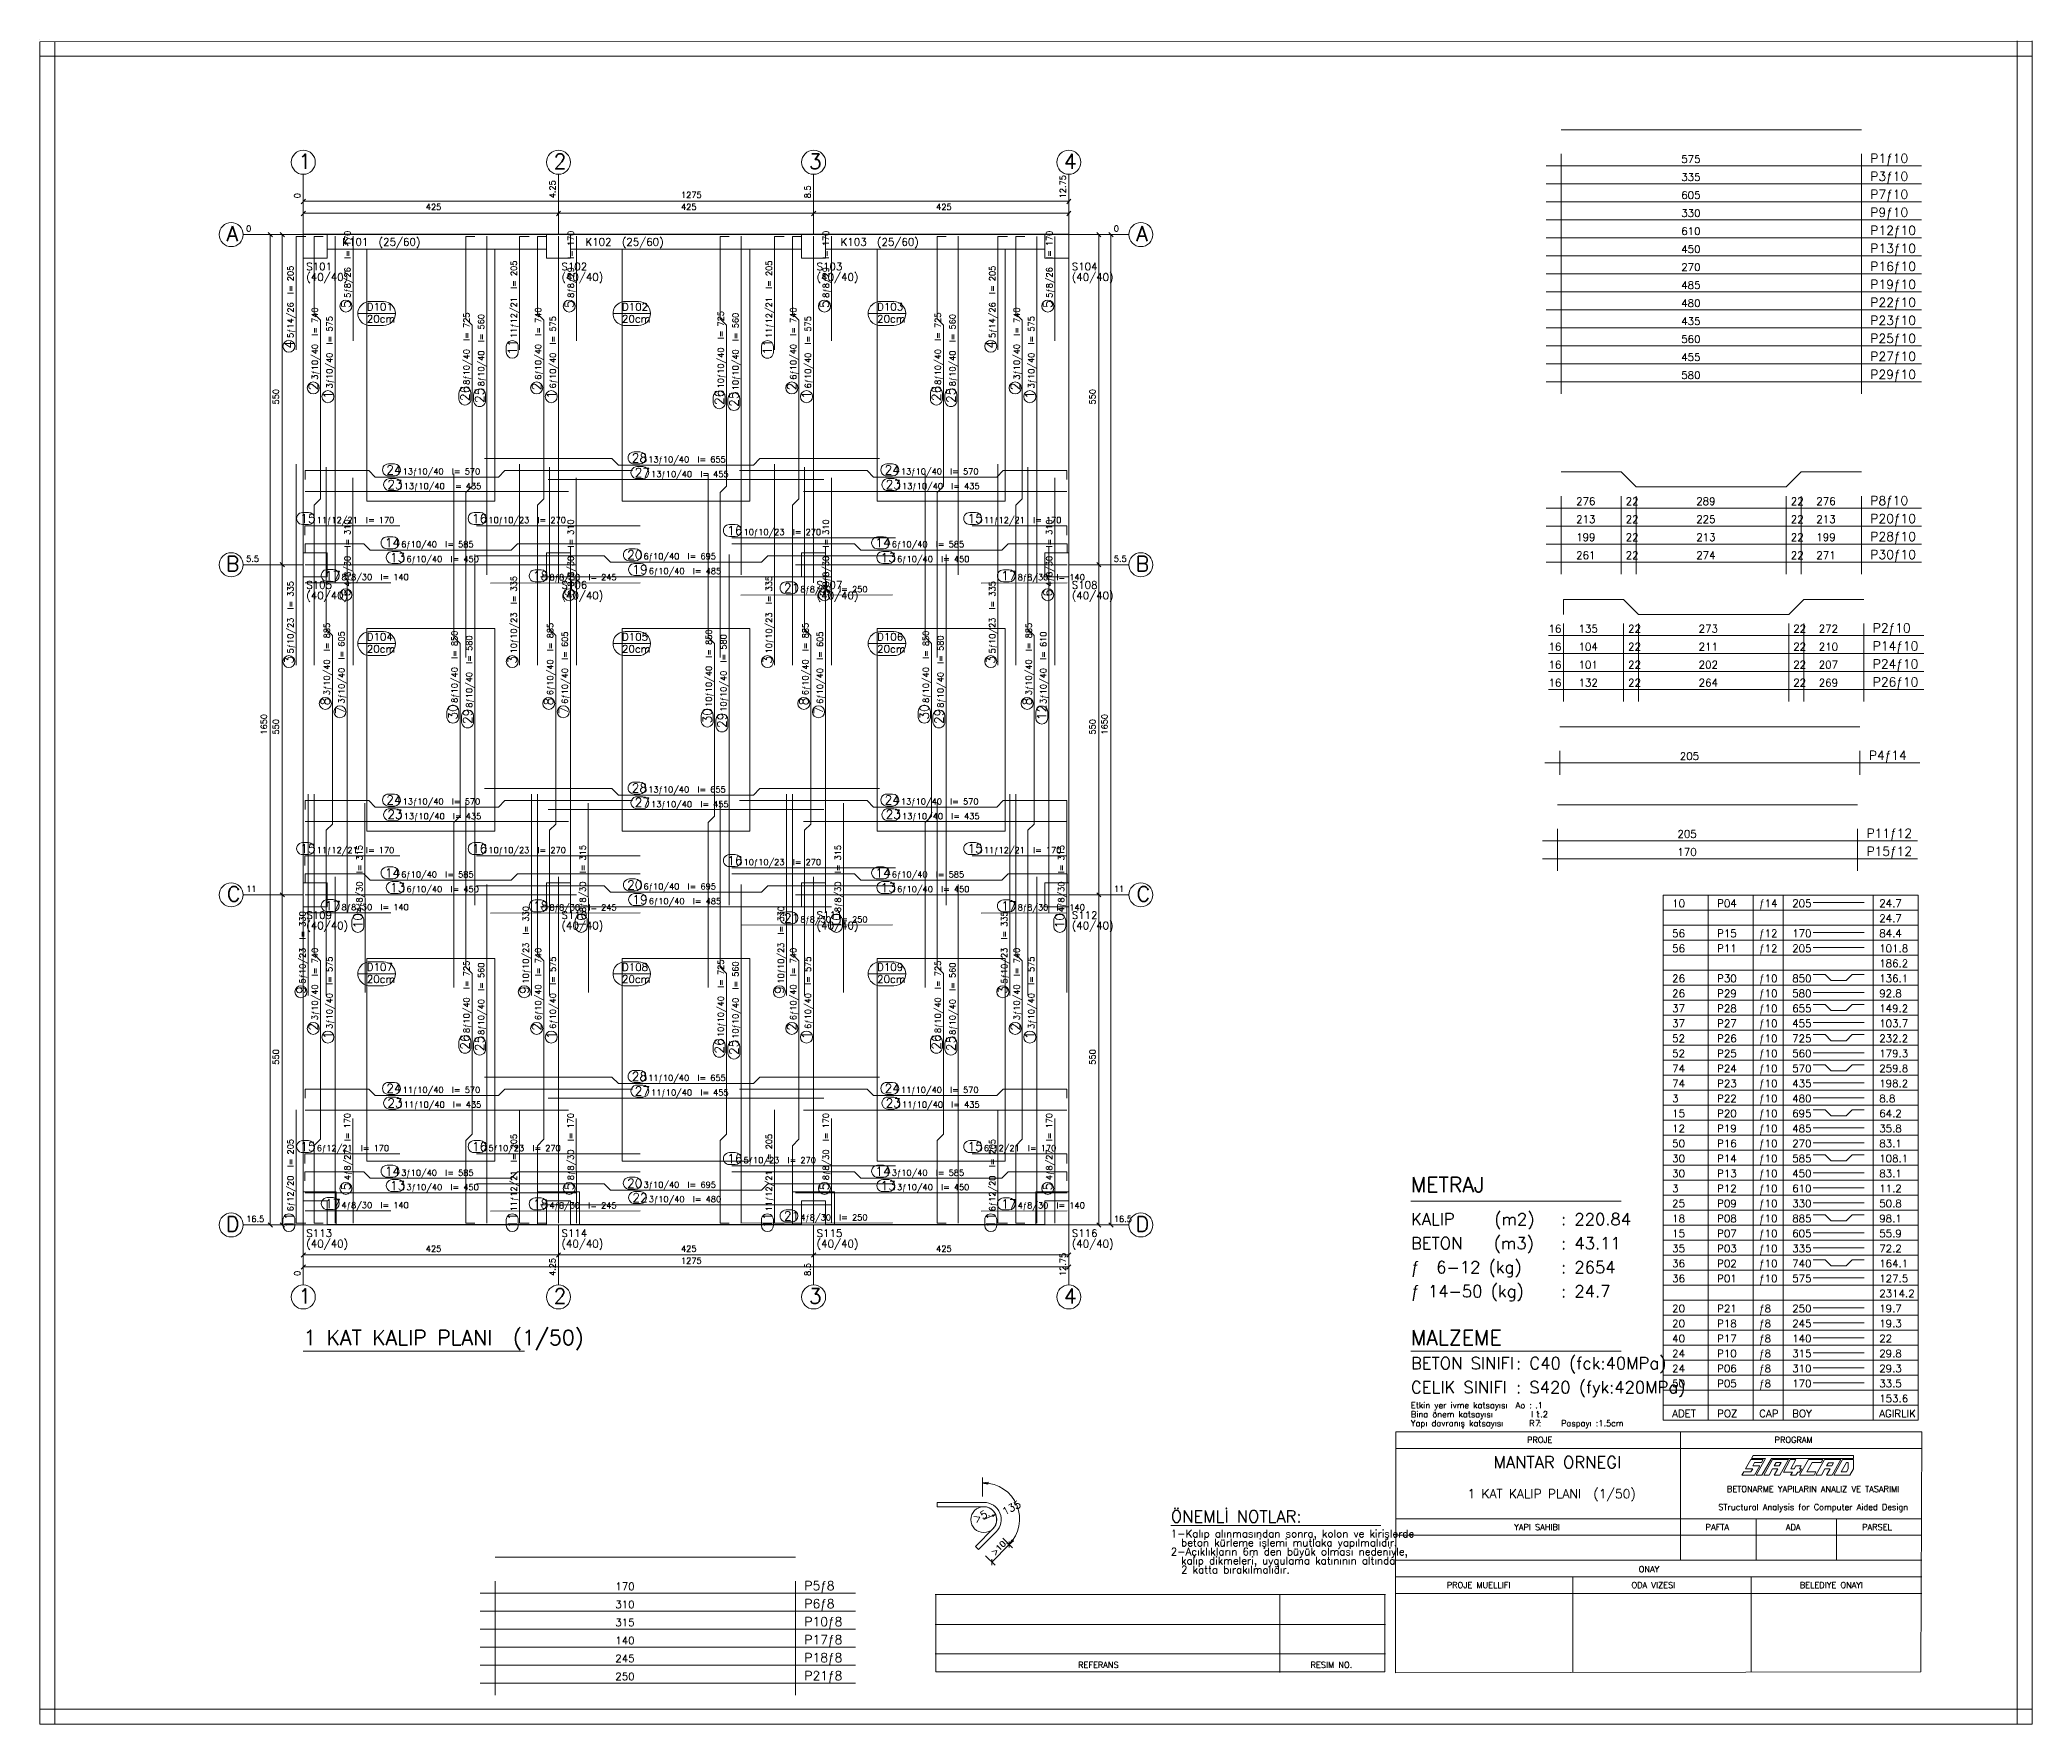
# Model space of a CAD drawing. Header units: inches. Extents: x 0 to 0.664, y 0.28 to 0.841.
import ezdxf

# ---------------------------------------------------------------- set-up
doc = ezdxf.new("R2010")
doc.units = ezdxf.units.IN
doc.header["$MEASUREMENT"] = 0
doc.linetypes.add('CENTER', pattern=[0.0065, 0.002, -0.001, 0.0005, -0.001, 0.002])
doc.linetypes.add('HIDDEN', pattern=[0.006, 0.002, -0.002, 0.002])
for name, color, linetype, lineweight in [('DONATI', 84, 'Continuous', 0), ('OLCU', 1, 'Continuous', 0), ('PENC2', 1, 'Continuous', 0), ('PENC3', 5, 'Continuous', 0), ('PENC4', 84, 'Continuous', 0), ('PEND2', 1, 'CENTER', 0), ('PENH2', 1, 'HIDDEN', 0)]:
    doc.layers.add(name, color=color, linetype=linetype, lineweight=lineweight)
doc.styles.add('RomanSTA', font='RomanSTA')

msp = doc.modelspace()

# ---------------------------------------------------------------- texts
at = {"layer": 'DONATI', "style": 'RomanSTA'}
for s, p in [('& 2- .2- 1- 0- 0', (0.10436, 0.7407)), ('& 2- .2- 1- 0- 0', (0.17876, 0.7407)), ('& 2- .2- 1- 0- 0', (0.26376, 0.7407)), ('& 2- .2- 1- 0- 0', (0.33816, 0.7407)), ('& 1- .2- 1- 0- 4.25', (0.08836, 0.6905)), ('& 1- .2- 1- 3.72- 3.72', (0.16936, 0.6945)), ('& 1- .2- 1- 4.25- 0', (0.25436, 0.6905)), ('& 1- .2- 1- 0- 4.25', (0.08834, 0.6661)), ('& 1- .2- 1- 4.25- 0', (0.25176, 0.6661)), ('& 2- .2- 1- 0- 0', (0.08835, 0.6601)), ('& 1- .2- 1- 5.5- 0', (0.09836, 0.6601)), ('& 1- .2- 1- 5.5- 0', (0.14889, 0.6627)), ('& 2- .2- 1- 0- 0', (0.15016, 0.66)), ('& 1- .2- 1- 4.051- 4.051', (0.16676, 0.6621)), ('& 1- .2- 1- 5.5- 0', (0.17276, 0.6601)), ('& 1- .2- 1- 5.5- 0', (0.23361, 0.6627)), ('& 1- .2- 1- 5.5- 0', (0.25776, 0.6601)), ('& 1- .2- 1- 5.5- 0', (0.30591, 0.6627)), ('& 2- .2- 1- 0- 0', (0.31358, 0.66)), ('& 1- .2- 1- 5.5- 0', (0.33216, 0.6601)), ('& 2- .2- 1- 0- 0', (0.23352, 0.656)), ('& 2- .2- 1- 0- 0', (0.10436, 0.6326)), ('& 2- .2- 1- 0- 0', (0.17876, 0.6326)), ('& 2- .2- 1- 0- 0', (0.26376, 0.6326)), ('& 2- .2- 1- 0- 0', (0.33816, 0.6326)), ('& 1- .2- 1- 3.72- 3.72', (0.16936, 0.5845)), ('& 1- .2- 1- 0- 4.25', (0.08836, 0.5805)), ('& 1- .2- 1- 4.25- 0', (0.25436, 0.5805)), ('& 1- .2- 1- 0- 4.25', (0.08834, 0.5561)), ('& 1- .2- 1- 4.968- 5.378', (0.14489, 0.5527)), ('& 1- .2- 1- 4.051- 4.051', (0.16676, 0.5521)), ('& 1- .2- 1- 4.968- 5.378', (0.22961, 0.5527)), ('& 1- .2- 1- 4.25- 0', (0.25176, 0.5561)), ('& 1- .2- 1- 4.968- 5.378', (0.30191, 0.5527)), ('& 2- .2- 1- 0- 0', (0.08835, 0.5501)), ('& 1- .2- 1- 5.301- 5.301', (0.10236, 0.5501)), ('& 2- .2- 1- 0- 0', (0.15016, 0.55)), ('& 1- .2- 1- 5.301- 5.301', (0.17676, 0.5501)), ('& 2- .2- 1- 0- 0', (0.23352, 0.546)), ('& 1- .2- 1- 5.301- 5.301', (0.26176, 0.5501)), ('& 2- .2- 1- 0- 0', (0.31358, 0.55)), ('& 1- .2- 1- 5.301- 5.301', (0.33616, 0.5501)), ('& 2- .2- 1- 0- 0', (0.10836, 0.5236)), ('& 2- .2- 1- 0- 0', (0.18276, 0.5236)), ('& 2- .2- 1- 0- 0', (0.26776, 0.5236)), ('& 2- .2- 1- 0- 0', (0.34216, 0.5236)), ('& 1- .2- 1- 3.72- 3.72', (0.16936, 0.4884)), ('& 1- .2- 1- 0- 4.25', (0.08836, 0.4844)), ('& 1- .2- 1- 4.25- 0', (0.25436, 0.4844)), ('& 1- .2- 1- 0- 4.25', (0.08834, 0.4568)), ('& 1- .2- 1- 4.051- 4.051', (0.16676, 0.4528)), ('& 1- .2- 1- 4.25- 0', (0.25176, 0.4568)), ('& 2- .2- 1- 0- 0', (0.08834, 0.4508)), ('& 1- .2- 1- 0- 5.5', (0.09836, 0.4467)), ('& 2- .2- 1- 0- 0', (0.10436, 0.4467)), ('& 1- .2- 1- 0- 5.5', (0.14889, 0.4467)), ('& 2- .2- 1- 0- 0', (0.15016, 0.4507)), ('& 1- .2- 1- 0- 5.5', (0.17276, 0.4467)), ('& 2- .2- 1- 0- 0', (0.17876, 0.4467)), ('& 2- .2- 1- 0- 0', (0.23351, 0.4467)), ('& 1- .2- 1- 0- 5.5', (0.23361, 0.4467)), ('& 1- .2- 1- 0- 5.5', (0.25776, 0.4467)), ('& 2- .2- 1- 0- 0', (0.26376, 0.4467)), ('& 1- .2- 1- 0- 5.5', (0.30591, 0.4467)), ('& 2- .2- 1- 0- 0', (0.31358, 0.4507)), ('& 1- .2- 1- 0- 5.5', (0.33216, 0.4467)), ('& 2- .2- 1- 0- 0', (0.33816, 0.4467))]:
    msp.add_text(s, height=0.00000001, dxfattribs=at).set_placement(p)
at = {"layer": 'OLCU', "style": 'RomanSTA'}
for s, p in [('1275', (0.2136, 0.7883)), ('425', (0.1286, 0.7843)), ('425', (0.2136, 0.7843)), ('425', (0.2986, 0.7843)), ('425', (0.1286, 0.4372)), ('425', (0.2136, 0.4372)), ('425', (0.2986, 0.4372)), ('1275', (0.2136, 0.4332))]:
    msp.add_text(s, height=0.002, dxfattribs=at).set_placement(p)
for s, p in [('550', (0.07963, 0.7195)), ('550', (0.35167, 0.7195)), ('1650', (0.07563, 0.6095)), ('550', (0.07963, 0.6095)), ('550', (0.35167, 0.6095)), ('1650', (0.35567, 0.6095)), ('550', (0.07963, 0.4995)), ('550', (0.35167, 0.4995))]:
    msp.add_text(s, height=0.002, rotation=90.00122, dxfattribs=at).set_placement(p)
at = {"layer": 'PENC2', "style": 'RomanSTA'}
for s, height, p in [('4#1/C:\\Sta4V12\\STA4DATA\\MANTAR2', 0.000001, (0, 0.841)), ('575', 0.0025, (0.54678, 0.8)), ('335', 0.0025, (0.54678, 0.794)), ('605', 0.0025, (0.54678, 0.788)), ('330', 0.0025, (0.54678, 0.782)), ('0', 0.002, (0.06874, 0.7771)), ('0', 0.002, (0.35778, 0.7771)), ('610', 0.0025, (0.54678, 0.776)), ('450', 0.0025, (0.54678, 0.77)), ('270', 0.0025, (0.54678, 0.764)), ('485', 0.0025, (0.54678, 0.758)), ('480', 0.0025, (0.54678, 0.752)), ('435', 0.0025, (0.54678, 0.746)), ('560', 0.0025, (0.54678, 0.74)), ('455', 0.0025, (0.54678, 0.734)), ('580', 0.0025, (0.54678, 0.728)), ('  13ƒ10/40  l= 570', 0.002, (0.11814, 0.6962)), ('  13ƒ10/40  l= 655', 0.002, (0.19993, 0.7002)), ('  13ƒ10/40  l= 455', 0.002, (0.2009, 0.6953)), ('  13ƒ10/40  l= 570', 0.002, (0.28414, 0.6962)), ('  13ƒ10/40  l= 435', 0.002, (0.1185, 0.6913)), ('  13ƒ10/40  l= 435', 0.002, (0.2845, 0.6913)), ('276', 0.0025, (0.51178, 0.686)), ('22', 0.0025, (0.52828, 0.686)), ('289', 0.0025, (0.55178, 0.686)), ('22', 0.0025, (0.58328, 0.686)), ('276', 0.0025, (0.59178, 0.686)), ('  11ƒ12/21  l= 170', 0.002, (0.08952, 0.68)), ('  10ƒ10/23  l= 270', 0.002, (0.14669, 0.68)), ('213', 0.0025, (0.51178, 0.68)), ('22', 0.0025, (0.52828, 0.68)), ('225', 0.0025, (0.55178, 0.68)), ('22', 0.0025, (0.58328, 0.68)), ('213', 0.0025, (0.59178, 0.68)), ('  6ƒ10/40  l= 585', 0.002, (0.11765, 0.6719)), ('261', 0.0025, (0.51178, 0.668)), ('199', 0.0025, (0.51178, 0.674)), ('22', 0.0025, (0.52828, 0.674)), ('22', 0.0025, (0.52828, 0.668)), ('213', 0.0025, (0.55178, 0.674)), ('274', 0.0025, (0.55178, 0.668)), ('22', 0.0025, (0.58328, 0.674)), ('22', 0.0025, (0.58328, 0.668)), ('271', 0.0025, (0.59178, 0.668)), ('199', 0.0025, (0.59178, 0.674)), ('5.5', 0.002, (0.06874, 0.6671)), ('  6ƒ10/40  l= 450', 0.002, (0.1194, 0.667)), ('5.5', 0.002, (0.35778, 0.6671)), ('  8ƒ8/30  l= 140', 0.002, (0.09776, 0.661)), ('16', 0.0025, (0.50258, 0.64354)), ('135', 0.0025, (0.51258, 0.64354)), ('22', 0.0025, (0.52908, 0.64354)), ('273', 0.0025, (0.55258, 0.64354)), ('22', 0.0025, (0.58408, 0.64354)), ('272', 0.0025, (0.59258, 0.64354)), ('16', 0.0025, (0.50258, 0.63754)), ('104', 0.0025, (0.51258, 0.63754)), ('22', 0.0025, (0.52908, 0.63754)), ('211', 0.0025, (0.55258, 0.63754)), ('22', 0.0025, (0.58408, 0.63754)), ('210', 0.0025, (0.59258, 0.63754)), ('16', 0.0025, (0.50258, 0.63154)), ('101', 0.0025, (0.51258, 0.63154)), ('22', 0.0025, (0.52908, 0.63154)), ('202', 0.0025, (0.55258, 0.63154)), ('22', 0.0025, (0.58408, 0.63154)), ('207', 0.0025, (0.59258, 0.63154)), ('16', 0.0025, (0.50258, 0.62554)), ('132', 0.0025, (0.51258, 0.62554)), ('22', 0.0025, (0.52908, 0.62554)), ('264', 0.0025, (0.55258, 0.62554)), ('22', 0.0025, (0.58408, 0.62554)), ('269', 0.0025, (0.59258, 0.62554)), ('205', 0.0025, (0.5463, 0.60106)), ('  13ƒ10/40  l= 655', 0.002, (0.19993, 0.5902)), ('  13ƒ10/40  l= 570', 0.002, (0.11814, 0.5862)), ('  13ƒ10/40  l= 455', 0.002, (0.2009, 0.5853)), ('  13ƒ10/40  l= 570', 0.002, (0.28414, 0.5862)), ('  13ƒ10/40  l= 435', 0.002, (0.1185, 0.5813)), ('  13ƒ10/40  l= 435', 0.002, (0.2845, 0.5813)), ('205', 0.0025, (0.54551, 0.57513)), ('  11ƒ12/21  l= 170', 0.002, (0.08952, 0.57)), ('  10ƒ10/23  l= 270', 0.002, (0.14669, 0.57)), ('170', 0.0025, (0.54551, 0.56913)), ('  6ƒ10/40  l= 585', 0.002, (0.11765, 0.5619)), ('11', 0.002, (0.06874, 0.5571)), ('  6ƒ10/40  l= 450', 0.002, (0.1194, 0.557)), ('11', 0.002, (0.35778, 0.5571)), ('  8ƒ8/30  l= 140', 0.002, (0.09776, 0.551)), ('  11ƒ10/40  l= 570', 0.002, (0.11814, 0.4901)), ('  11ƒ10/40  l= 655', 0.002, (0.19993, 0.4941)), ('  11ƒ10/40  l= 455', 0.002, (0.2009, 0.4892)), ('  11ƒ10/40  l= 570', 0.002, (0.28414, 0.4901)), ('  11ƒ10/40  l= 435', 0.002, (0.1185, 0.4852)), ('  11ƒ10/40  l= 435', 0.002, (0.2845, 0.4852)), ('  6ƒ12/21  l= 170', 0.002, (0.08951, 0.4707)), ('  5ƒ10/23  l= 270', 0.002, (0.14668, 0.4707)), ('  3ƒ10/40  l= 585', 0.002, (0.11765, 0.4625)), ('  3ƒ10/40  l= 450', 0.002, (0.11939, 0.4577)), ('  4ƒ8/30  l= 140', 0.002, (0.09776, 0.4517)), ('16.5', 0.002, (0.06874, 0.4471)), ('16.5', 0.002, (0.35778, 0.4471)), ('170', 0.0025, (0.1917, 0.32441)), ('310', 0.0025, (0.1917, 0.31841)), ('315', 0.0025, (0.1917, 0.31241)), ('140', 0.0025, (0.1917, 0.30641)), ('245', 0.0025, (0.1917, 0.30041)), ('250', 0.0025, (0.1917, 0.29441))]:
    msp.add_text(s, height=height, dxfattribs=at).set_placement(p)
for s, height, rotation, p in [('4.25', 0.002, 90.00122, (0.17176, 0.7882)), ('8.5', 0.002, 90.00122, (0.25676, 0.7882)), ('12.75', 0.002, 90.00122, (0.34176, 0.7882)), ('0', 0.002, 90.00122, (0.08676, 0.7882)), ('  5ƒ8/26  l= 170', 0.002, 90.00108, (0.10348, 0.7523)), ('  8ƒ8/29  l= 170', 0.002, 90.00108, (0.17788, 0.7523)), ('  8ƒ8/29  l= 170', 0.002, 90.00106, (0.26288, 0.7523)), ('  5ƒ8/26  l= 170', 0.002, 90.0011, (0.33728, 0.7523)), ('  5ƒ14/26  l= 205', 0.002, 90.00129, (0.08448, 0.7389)), ('  11ƒ12/21  l= 205', 0.002, 90.00129, (0.15888, 0.7389)), ('  11ƒ12/21  l= 205', 0.002, 90.00122, (0.24388, 0.7389)), ('  5ƒ14/26  l= 205', 0.002, 90.00129, (0.31828, 0.7389)), ('  3ƒ10/40  l= 740', 0.002, 90.00129, (0.0926, 0.725)), ('  6ƒ10/40  l= 740', 0.002, 90.00129, (0.167, 0.725)), ('  10ƒ10/40  l= 725', 0.002, 90.00122, (0.22784, 0.7221)), ('  6ƒ10/40  l= 740', 0.002, 90.00122, (0.252, 0.725)), ('  3ƒ10/40  l= 740', 0.002, 90.00129, (0.3264, 0.725)), ('  3ƒ10/40  l= 575', 0.002, 90.00129, (0.09748, 0.7221)), ('  8ƒ10/40  l= 725', 0.002, 90.00122, (0.14313, 0.7233)), ('  8ƒ10/40  l= 560', 0.002, 90.00122, (0.14801, 0.7228)), ('  6ƒ10/40  l= 575', 0.002, 90.00129, (0.17188, 0.7221)), ('  10ƒ10/40  l= 560', 0.002, 90.00122, (0.23273, 0.7215)), ('  6ƒ10/40  l= 575', 0.002, 90.00122, (0.25688, 0.7221)), ('  8ƒ10/40  l= 725', 0.002, 90.00122, (0.30015, 0.7233)), ('  8ƒ10/40  l= 560', 0.002, 90.00122, (0.30503, 0.7228)), ('  3ƒ10/40  l= 575', 0.002, 90.00129, (0.33128, 0.7221)), ('  4ƒ8/30  l= 310', 0.002, 90.05193, (0.10346, 0.6561)), ('  8ƒ8/30  l= 310', 0.002, 90.05193, (0.17786, 0.6561)), ('  10ƒ10/23  l= 270', 0.002, 0.00033, (0.23169, 0.676)), ('  8ƒ8/30  l= 310', 0.002, 90.05195, (0.26286, 0.6561)), ('  11ƒ12/21  l= 170', 0.002, 0.00032, (0.31175, 0.68)), ('  4ƒ8/30  l= 310', 0.002, 90.05192, (0.33726, 0.6561)), ('  6ƒ10/40  l= 585', 0.002, 0.00032, (0.28107, 0.6719)), ('  6ƒ10/40  l= 695', 0.002, 0.00033, (0.19838, 0.6679)), ('  6ƒ10/40  l= 485', 0.002, 0.00033, (0.20012, 0.663)), ('  6ƒ10/40  l= 450', 0.002, 0.00032, (0.28282, 0.667)), ('  5ƒ10/23  l= 335', 0.002, 90.00129, (0.08448, 0.6338)), ('  10ƒ10/23  l= 335', 0.002, 90.00129, (0.15888, 0.6338)), ('  8ƒ8/30  l= 245', 0.002, 0.05235, (0.16702, 0.6609)), ('  10ƒ10/23  l= 335', 0.002, 90.00122, (0.24388, 0.6338)), ('  8ƒ8/30  l= 250', 0.002, 0.05465, (0.2506, 0.6569)), ('  5ƒ10/23  l= 335', 0.002, 90.00129, (0.31828, 0.6338)), ('  8ƒ8/30  l= 140', 0.002, 0.09124, (0.323, 0.6609)), ('  3ƒ10/40  l= 885', 0.002, 90.00138, (0.0966, 0.6199)), ('  8ƒ10/40  l= 850', 0.002, 90.00122, (0.13913, 0.6173)), ('  6ƒ10/40  l= 885', 0.002, 90.00138, (0.171, 0.6199)), ('  10ƒ10/40  l= 850', 0.002, 90.00122, (0.22384, 0.616)), ('  6ƒ10/40  l= 885', 0.002, 90.00138, (0.256, 0.6199)), ('  8ƒ10/40  l= 850', 0.002, 90.00122, (0.29615, 0.6173)), ('  3ƒ10/40  l= 885', 0.002, 90.00138, (0.3304, 0.6199)), ('  3ƒ10/40  l= 605', 0.002, 90.00138, (0.10148, 0.6171)), ('  8ƒ10/40  l= 580', 0.002, 90.00122, (0.14401, 0.6157)), ('  6ƒ10/40  l= 605', 0.002, 90.00138, (0.17588, 0.617)), ('  10ƒ10/40  l= 580', 0.002, 90.00122, (0.22873, 0.6144)), ('  6ƒ10/40  l= 605', 0.002, 90.00138, (0.26088, 0.617)), ('  8ƒ10/40  l= 580', 0.002, 90.00122, (0.30103, 0.6157)), ('  3ƒ10/40  l= 610', 0.002, 90.00138, (0.33528, 0.617)), ('  4ƒ8/30  l= 315', 0.002, 90.05378, (0.10746, 0.5476)), ('  8ƒ8/30  l= 315', 0.002, 90.05378, (0.18186, 0.5476)), ('  8ƒ8/30  l= 315', 0.002, 90.05378, (0.26686, 0.5476)), ('  11ƒ12/21  l= 170', 0.002, 0.00032, (0.31175, 0.57)), ('  4ƒ8/30  l= 315', 0.002, 90.05378, (0.34126, 0.5476)), ('  10ƒ10/23  l= 270', 0.002, 0.00033, (0.23169, 0.566)), ('  6ƒ10/40  l= 585', 0.002, 0.00032, (0.28107, 0.5619)), ('  6ƒ10/40  l= 695', 0.002, 0.00033, (0.19838, 0.5579)), ('  6ƒ10/40  l= 450', 0.002, 0.00032, (0.28282, 0.557)), ('  10ƒ10/23  l= 330', 0.002, 90.00138, (0.16288, 0.5238)), ('  8ƒ8/30  l= 245', 0.002, 0.05234, (0.16702, 0.5509)), ('  6ƒ10/40  l= 485', 0.002, 0.00033, (0.20012, 0.553)), ('  10ƒ10/23  l= 330', 0.002, 90.00138, (0.24788, 0.5238)), ('  8ƒ8/30  l= 140', 0.002, 0.09121, (0.323, 0.5509)), ('  5ƒ10/23  l= 330', 0.002, 90.00138, (0.08848, 0.5238)), ('  8ƒ8/30  l= 250', 0.002, 0.05467, (0.2506, 0.5469)), ('  5ƒ10/23  l= 335', 0.002, 90.00138, (0.32228, 0.5238)), ('  3ƒ10/40  l= 740', 0.002, 90.00139, (0.0926, 0.5116)), ('  6ƒ10/40  l= 740', 0.002, 90.00138, (0.167, 0.5116)), ('  6ƒ10/40  l= 740', 0.002, 90.00138, (0.252, 0.5116)), ('  3ƒ10/40  l= 740', 0.002, 90.00138, (0.3264, 0.5116)), ('  3ƒ10/40  l= 575', 0.002, 90.00139, (0.09748, 0.5087)), ('  8ƒ10/40  l= 725', 0.002, 90.00122, (0.14313, 0.5073)), ('  8ƒ10/40  l= 560', 0.002, 90.00122, (0.14801, 0.5067)), ('  6ƒ10/40  l= 575', 0.002, 90.00138, (0.17188, 0.5087)), ('  10ƒ10/40  l= 725', 0.002, 90.00122, (0.22784, 0.506)), ('  10ƒ10/40  l= 560', 0.002, 90.00122, (0.23273, 0.5054)), ('  6ƒ10/40  l= 575', 0.002, 90.00138, (0.25688, 0.5087)), ('  8ƒ10/40  l= 725', 0.002, 90.00122, (0.30015, 0.5073)), ('  8ƒ10/40  l= 560', 0.002, 90.00122, (0.30503, 0.5067)), ('  3ƒ10/40  l= 575', 0.002, 90.00138, (0.33128, 0.5087)), ('  4ƒ8/27  l= 170', 0.002, 90.09218, (0.10346, 0.4583)), ('  8ƒ8/30  l= 170', 0.002, 90.09218, (0.17786, 0.4583)), ('  8ƒ8/30  l= 170', 0.002, 90.09218, (0.26286, 0.4583)), ('  4ƒ8/27  l= 170', 0.002, 90.09218, (0.33726, 0.4583)), ('  6ƒ12/20  l= 205', 0.002, 90.00139, (0.08448, 0.4479)), ('  11ƒ12/21  l= 205', 0.002, 90.00138, (0.15888, 0.4479)), ('  11ƒ12/21  l= 205', 0.002, 90.00138, (0.24388, 0.4479)), ('  6ƒ12/21  l= 170', 0.002, 0.00032, (0.31175, 0.4707)), ('  6ƒ12/20  l= 205', 0.002, 90.00138, (0.31828, 0.4479)), ('  5ƒ10/23  l= 270', 0.002, 0.00032, (0.23169, 0.4667)), ('  3ƒ10/40  l= 585', 0.002, 0.00032, (0.28107, 0.4625)), ('  3ƒ10/40  l= 695', 0.002, 0.00032, (0.19837, 0.4585)), ('  3ƒ10/40  l= 450', 0.002, 0.00032, (0.28281, 0.4577)), ('  4ƒ8/30  l= 245', 0.002, 0.05237, (0.16701, 0.4516)), ('  3ƒ10/40  l= 480', 0.002, 0.00032, (0.20012, 0.4537)), ('  4ƒ8/30  l= 140', 0.002, 0.09127, (0.32299, 0.4516)), ('  4ƒ8/30  l= 250', 0.002, 0.05467, (0.2506, 0.4476)), ('4.25', 0.002, 90.00122, (0.17176, 0.4291)), ('8.5', 0.002, 90.00122, (0.25676, 0.4291)), ('12.75', 0.002, 90.00122, (0.34176, 0.4291)), ('0', 0.002, 90.00122, (0.08676, 0.4291)), ('135', 0.0025, 27.00037, (0.32139, 0.34931)), ('>5‚', 0.0025, 27.00037, (0.31172, 0.34681))]:
    msp.add_text(s, height=height, rotation=rotation, dxfattribs=at).set_placement(p)
at = {"layer": 'PENC3', "style": 'RomanSTA'}
for s, height, p in [('P1ƒ10', 0.003, (0.60978, 0.8)), ('P3ƒ10', 0.003, (0.60978, 0.794)), ('P7ƒ10', 0.003, (0.60978, 0.788)), ('P9ƒ10', 0.003, (0.60978, 0.782)), ('P12ƒ10', 0.003, (0.60978, 0.776)), ('K101  (25/60)', 0.0025, (0.10074, 0.7724)), ('K102  (25/60)', 0.0025, (0.18176, 0.7724)), ('K103  (25/60)', 0.0025, (0.26676, 0.7724)), ('P13ƒ10', 0.003, (0.60978, 0.77)), ('S101', 0.0025, (0.08876, 0.7642)), ('(40/40)', 0.0025, (0.08876, 0.7607)), ('S102', 0.0025, (0.17376, 0.7642)), ('(40/40)', 0.0025, (0.17376, 0.7607)), ('S103', 0.0025, (0.25876, 0.7642)), ('(40/40)', 0.0025, (0.25876, 0.7607)), ('S104', 0.0025, (0.34376, 0.7642)), ('(40/40)', 0.0025, (0.34376, 0.7607)), ('P16ƒ10', 0.003, (0.60978, 0.764)), ('P19ƒ10', 0.003, (0.60978, 0.758)), ('D101', 0.0025, (0.10893, 0.7508)), ('D102', 0.0025, (0.19393, 0.7508)), ('D103', 0.0025, (0.27893, 0.7508)), ('P22ƒ10', 0.003, (0.60978, 0.752)), ('20cm', 0.0025, (0.10893, 0.7468)), ('20cm', 0.0025, (0.19393, 0.7468)), ('20cm', 0.0025, (0.27893, 0.7468)), ('P23ƒ10', 0.003, (0.60978, 0.746)), ('P25ƒ10', 0.003, (0.60978, 0.74)), ('P27ƒ10', 0.003, (0.60978, 0.734)), ('P29ƒ10', 0.003, (0.60978, 0.728)), ('P8ƒ10', 0.003, (0.60978, 0.686)), ('P20ƒ10', 0.003, (0.60978, 0.68)), ('P28ƒ10', 0.003, (0.60978, 0.674)), ('P30ƒ10', 0.003, (0.60978, 0.668)), ('S105', 0.0025, (0.08876, 0.6581)), ('(40/40)', 0.0025, (0.08876, 0.6546)), ('S106', 0.0025, (0.17376, 0.6581)), ('(40/40)', 0.0025, (0.17376, 0.6546)), ('S107', 0.0025, (0.25876, 0.6581)), ('(40/40)', 0.0025, (0.25876, 0.6546)), ('S108', 0.0025, (0.34376, 0.6581)), ('(40/40)', 0.0025, (0.34376, 0.6546)), ('P2ƒ10', 0.003, (0.61058, 0.64354)), ('20cm', 0.0025, (0.10893, 0.6368)), ('D104', 0.0025, (0.10893, 0.6408)), ('20cm', 0.0025, (0.19393, 0.6368)), ('D105', 0.0025, (0.19393, 0.6408)), ('20cm', 0.0025, (0.27893, 0.6368)), ('D106', 0.0025, (0.27893, 0.6408)), ('P14ƒ10', 0.003, (0.61058, 0.63754)), ('P24ƒ10', 0.003, (0.61058, 0.63154)), ('P26ƒ10', 0.003, (0.61058, 0.62554)), ('P4ƒ14', 0.003, (0.6093, 0.60106)), ('P11ƒ12', 0.003, (0.60851, 0.57513)), ('P15ƒ12', 0.003, (0.60851, 0.56913)), ('10', 0.0025, (0.54374, 0.55201)), ('P04', 0.0025, (0.55874, 0.55201)), ('ƒ14', 0.0025, (0.57274, 0.55201)), ('205', 0.0025, (0.58374, 0.55201)), ('24.7', 0.0025, (0.61274, 0.55201)), ('S109', 0.0025, (0.08876, 0.5481)), ('(40/40)', 0.0025, (0.08876, 0.5446)), ('S110', 0.0025, (0.17376, 0.5481)), ('(40/40)', 0.0025, (0.17376, 0.5446)), ('S111', 0.0025, (0.25876, 0.5481)), ('(40/40)', 0.0025, (0.25876, 0.5446)), ('S112', 0.0025, (0.34376, 0.5481)), ('(40/40)', 0.0025, (0.34376, 0.5446)), ('56', 0.0025, (0.54374, 0.54201)), ('P15', 0.0025, (0.55874, 0.54201)), ('ƒ12', 0.0025, (0.57274, 0.54201)), ('170', 0.0025, (0.58374, 0.54201)), ('24.7', 0.0025, (0.61274, 0.54701)), ('84.4', 0.0025, (0.61274, 0.54201)), ('56', 0.0025, (0.54374, 0.53701)), ('P11', 0.0025, (0.55874, 0.53701)), ('ƒ12', 0.0025, (0.57274, 0.53701)), ('205', 0.0025, (0.58374, 0.53701)), ('101.8', 0.0025, (0.61274, 0.53701)), ('D107', 0.0025, (0.10893, 0.5308)), ('D108', 0.0025, (0.19393, 0.5308)), ('D109', 0.0025, (0.27893, 0.5308)), ('186.2', 0.0025, (0.61274, 0.53201)), ('20cm', 0.0025, (0.10893, 0.5268)), ('20cm', 0.0025, (0.19393, 0.5268)), ('20cm', 0.0025, (0.27893, 0.5268)), ('26', 0.0025, (0.54374, 0.52701)), ('26', 0.0025, (0.54374, 0.52201)), ('P30', 0.0025, (0.55874, 0.52701)), ('P29', 0.0025, (0.55874, 0.52201)), ('ƒ10', 0.0025, (0.57274, 0.52701)), ('ƒ10', 0.0025, (0.57274, 0.52201)), ('850', 0.0025, (0.58374, 0.52701)), ('580', 0.0025, (0.58374, 0.52201)), ('92.8', 0.0025, (0.61274, 0.52201)), ('136.1', 0.0025, (0.61274, 0.52701)), ('37', 0.0025, (0.54374, 0.51701)), ('P28', 0.0025, (0.55874, 0.51701)), ('ƒ10', 0.0025, (0.57274, 0.51701)), ('655', 0.0025, (0.58374, 0.51701)), ('149.2', 0.0025, (0.61274, 0.51701)), ('37', 0.0025, (0.54374, 0.51201)), ('P27', 0.0025, (0.55874, 0.51201)), ('ƒ10', 0.0025, (0.57274, 0.51201)), ('455', 0.0025, (0.58374, 0.51201)), ('103.7', 0.0025, (0.61274, 0.51201)), ('52', 0.0025, (0.54374, 0.50701)), ('52', 0.0025, (0.54374, 0.50201)), ('P26', 0.0025, (0.55874, 0.50701)), ('P25', 0.0025, (0.55874, 0.50201)), ('ƒ10', 0.0025, (0.57274, 0.50701)), ('ƒ10', 0.0025, (0.57274, 0.50201)), ('725', 0.0025, (0.58374, 0.50701)), ('560', 0.0025, (0.58374, 0.50201)), ('232.2', 0.0025, (0.61274, 0.50701)), ('179.3', 0.0025, (0.61274, 0.50201)), ('74', 0.0025, (0.54374, 0.49701)), ('P24', 0.0025, (0.55874, 0.49701)), ('ƒ10', 0.0025, (0.57274, 0.49701)), ('570', 0.0025, (0.58374, 0.49701)), ('259.8', 0.0025, (0.61274, 0.49701)), ('74', 0.0025, (0.54374, 0.49201)), ('P23', 0.0025, (0.55874, 0.49201)), ('ƒ10', 0.0025, (0.57274, 0.49201)), ('435', 0.0025, (0.58374, 0.49201)), ('198.2', 0.0025, (0.61274, 0.49201)), ('3', 0.0025, (0.54374, 0.48701)), ('15', 0.0025, (0.54374, 0.48201)), ('P22', 0.0025, (0.55874, 0.48701)), ('P20', 0.0025, (0.55874, 0.48201)), ('ƒ10', 0.0025, (0.57274, 0.48701)), ('ƒ10', 0.0025, (0.57274, 0.48201)), ('480', 0.0025, (0.58374, 0.48701)), ('695', 0.0025, (0.58374, 0.48201)), ('8.8', 0.0025, (0.61274, 0.48701)), ('64.2', 0.0025, (0.61274, 0.48201)), ('12', 0.0025, (0.54374, 0.47701)), ('P19', 0.0025, (0.55874, 0.47701)), ('ƒ10', 0.0025, (0.57274, 0.47701)), ('485', 0.0025, (0.58374, 0.47701)), ('35.8', 0.0025, (0.61274, 0.47701)), ('50', 0.0025, (0.54374, 0.47201)), ('P16', 0.0025, (0.55874, 0.47201)), ('ƒ10', 0.0025, (0.57274, 0.47201)), ('270', 0.0025, (0.58374, 0.47201)), ('83.1', 0.0025, (0.61274, 0.47201)), ('30', 0.0025, (0.54374, 0.46701)), ('P14', 0.0025, (0.55874, 0.46701)), ('ƒ10', 0.0025, (0.57274, 0.46701)), ('ƒ10', 0.0025, (0.57274, 0.46201)), ('585', 0.0025, (0.58374, 0.46701)), ('108.1', 0.0025, (0.61274, 0.46701)), ('30', 0.0025, (0.54374, 0.46201)), ('3', 0.0025, (0.54374, 0.45701)), ('P13', 0.0025, (0.55874, 0.46201)), ('P12', 0.0025, (0.55874, 0.45701)), ('ƒ10', 0.0025, (0.57274, 0.45701)), ('450', 0.0025, (0.58374, 0.46201)), ('610', 0.0025, (0.58374, 0.45701)), ('83.1', 0.0025, (0.61274, 0.46201)), ('11.2', 0.0025, (0.61274, 0.45701)), ('25', 0.0025, (0.54374, 0.45201)), ('P09', 0.0025, (0.55874, 0.45201)), ('ƒ10', 0.0025, (0.57274, 0.45201)), ('330', 0.0025, (0.58374, 0.45201)), ('50.8', 0.0025, (0.61274, 0.45201)), ('18', 0.0025, (0.54374, 0.44701)), ('P08', 0.0025, (0.55874, 0.44701)), ('ƒ10', 0.0025, (0.57274, 0.44701)), ('885', 0.0025, (0.58374, 0.44701)), ('98.1', 0.0025, (0.61274, 0.44701)), ('S113', 0.0025, (0.08876, 0.4421)), ('(40/40)', 0.0025, (0.08876, 0.4386)), ('S114', 0.0025, (0.17376, 0.4421)), ('(40/40)', 0.0025, (0.17376, 0.4386)), ('S115', 0.0025, (0.25876, 0.4421)), ('(40/40)', 0.0025, (0.25876, 0.4386)), ('S116', 0.0025, (0.34376, 0.4421)), ('(40/40)', 0.0025, (0.34376, 0.4386)), ('35', 0.0025, (0.54374, 0.43701)), ('15', 0.0025, (0.54374, 0.44201)), ('P07', 0.0025, (0.55874, 0.44201)), ('P03', 0.0025, (0.55874, 0.43701)), ('ƒ10', 0.0025, (0.57274, 0.44201)), ('ƒ10', 0.0025, (0.57274, 0.43701)), ('335', 0.0025, (0.58374, 0.43701)), ('605', 0.0025, (0.58374, 0.44201)), ('55.9', 0.0025, (0.61274, 0.44201)), ('72.2', 0.0025, (0.61274, 0.43701)), ('36', 0.0025, (0.54374, 0.43201)), ('P02', 0.0025, (0.55874, 0.43201)), ('ƒ10', 0.0025, (0.57274, 0.43201)), ('740', 0.0025, (0.58374, 0.43201)), ('164.1', 0.0025, (0.61274, 0.43201)), ('36', 0.0025, (0.54374, 0.42701)), ('P01', 0.0025, (0.55874, 0.42701)), ('ƒ10', 0.0025, (0.57274, 0.42701)), ('575', 0.0025, (0.58374, 0.42701)), ('127.5', 0.0025, (0.61274, 0.42701)), ('20', 0.0025, (0.54374, 0.41701)), ('P21', 0.0025, (0.55874, 0.41701)), ('ƒ8', 0.0025, (0.57274, 0.41701)), ('250', 0.0025, (0.58374, 0.41701)), ('2314.2', 0.0025, (0.61274, 0.42201)), ('19.7', 0.0025, (0.61274, 0.41701)), ('20', 0.0025, (0.54374, 0.41201)), ('P18', 0.0025, (0.55874, 0.41201)), ('ƒ8', 0.0025, (0.57274, 0.41201)), ('245', 0.0025, (0.58374, 0.41201)), ('19.3', 0.0025, (0.61274, 0.41201)), ('40', 0.0025, (0.54374, 0.40701)), ('P17', 0.0025, (0.55874, 0.40701)), ('ƒ8', 0.0025, (0.57274, 0.40701)), ('140', 0.0025, (0.58374, 0.40701)), ('22', 0.0025, (0.61274, 0.40701)), ('BETON SINIFI', 0.004, (0.45674, 0.39801)), ('24', 0.0025, (0.54374, 0.40201)), ('24', 0.0025, (0.54374, 0.39701)), ('P10', 0.0025, (0.55874, 0.40201)), ('P06', 0.0025, (0.55874, 0.39701)), ('ƒ8', 0.0025, (0.57274, 0.40201)), ('ƒ8', 0.0025, (0.57274, 0.39701)), ('315', 0.0025, (0.58374, 0.40201)), ('310', 0.0025, (0.58374, 0.39701)), ('29.8', 0.0025, (0.61274, 0.40201)), ('29.3', 0.0025, (0.61274, 0.39701)), ('CELIK SINIFI', 0.004, (0.45674, 0.39001)), ('50', 0.0025, (0.54374, 0.39201)), ('P05', 0.0025, (0.55874, 0.39201)), ('ƒ8', 0.0025, (0.57274, 0.39201)), ('170', 0.0025, (0.58374, 0.39201)), ('33.5', 0.0025, (0.61274, 0.39201)), ('Etkin yer ivme katsayısı  Ao :', 0.002, (0.45674, 0.38501)), (' .1', 0.002, (0.49674, 0.38501)), ('153.6', 0.0025, (0.61274, 0.38701)), ('Yapı davranış katsayısı    R :', 0.002, (0.45674, 0.37901)), ('Bina önem katsayısı       I :', 0.002, (0.45674, 0.38201)), (' 7', 0.002, (0.49674, 0.37901)), (' 1.2', 0.002, (0.49674, 0.38201)), ('Paspayı :1.5cm', 0.002, (0.50674, 0.37901)), ('ADET', 0.0025, (0.54374, 0.38201)), ('POZ', 0.0025, (0.55874, 0.38201)), ('CAP', 0.0025, (0.57274, 0.38201)), ('BOY', 0.0025, (0.58374, 0.38201)), ('AGIRLIK', 0.0025, (0.61274, 0.38201)), ('PROJE', 0.002, (0.49541, 0.37351)), ('PROGRAM', 0.002, (0.57787, 0.37351)), ('1 KAT KALIP PLANI  (1/50)', 0.003, (0.47559, 0.35501)), ('BETONARME YAPILARIN ANALIZ VE TASARIMI', 0.002, (0.56199, 0.35711)), ('STructural Analysis for Computer Aided Design', 0.002, (0.55911, 0.35111)), ('YAPI SAHIBI', 0.002, (0.49112, 0.34441)), ('PAFTA', 0.002, (0.5549, 0.34441)), ('ADA', 0.002, (0.58165, 0.34441)), ('PARSEL', 0.002, (0.60704, 0.34441)), ('2-Açıklıkların 6m den büyük olması nedeniyle,', 0.0025, (0.37674, 0.33601)), ('1-Kalıp alınmasından sonra, kolon ve kirişlerde', 0.0025, (0.37674, 0.34201)), ('  beton kürleme işlemi mutlaka yapılmalıdır.', 0.0025, (0.37674, 0.33901)), ('  2 katta bırakılmalıdır.', 0.0025, (0.37674, 0.33001)), ('  kalıp dikmeleri, uygulama katınının altında', 0.0025, (0.37674, 0.33301)), ('ONAY', 0.002, (0.53261, 0.33041)), ('P5ƒ8', 0.003, (0.2547, 0.32441)), ('PROJE MUELLIFI', 0.002, (0.46868, 0.32511)), ('ODA VIZESI', 0.002, (0.53022, 0.32511)), ('BELEDIYE ONAYI', 0.002, (0.58625, 0.32511)), ('P6ƒ8', 0.003, (0.2547, 0.31841)), ('P10ƒ8', 0.003, (0.2547, 0.31241)), ('P17ƒ8', 0.003, (0.2547, 0.30641)), ('P18ƒ8', 0.003, (0.2547, 0.30041)), ('REFERANS', 0.002, (0.34585, 0.29851)), ('RESIM NO.', 0.002, (0.4233, 0.29851)), ('P21ƒ8', 0.003, (0.2547, 0.29441))]:
    msp.add_text(s, height=height, dxfattribs=at).set_placement(p)
msp.add_text('>10‚', height=0.002, rotation=45.00061, dxfattribs=at).set_placement((0.31815, 0.33581))
at = {"layer": 'PENC4', "style": 'RomanSTA'}
for s, height, p in [('1', 0.005, (0.08615, 0.798)), ('2', 0.005, (0.17114, 0.798)), ('3', 0.005, (0.25614, 0.798)), ('4', 0.005, (0.34114, 0.798)), ('A', 0.005, (0.0622, 0.7739)), ('A', 0.005, (0.36524, 0.7739)), ('24', 0.003, (0.11539, 0.6962)), ('28', 0.003, (0.19718, 0.7002)), ('27', 0.003, (0.19815, 0.6953)), ('24', 0.003, (0.28139, 0.6962)), ('23', 0.003, (0.11575, 0.6913)), ('23', 0.003, (0.28175, 0.6913)), ('15', 0.003, (0.08677, 0.68)), ('16', 0.003, (0.14394, 0.68)), ('14', 0.003, (0.1149, 0.6719)), ('B', 0.005, (0.06202, 0.6639)), ('17', 0.003, (0.09501, 0.661)), ('13', 0.003, (0.11665, 0.667)), ('B', 0.005, (0.36506, 0.6639)), ('28', 0.003, (0.19718, 0.5902)), ('24', 0.003, (0.11539, 0.5862)), ('23', 0.003, (0.11575, 0.5814)), ('27', 0.003, (0.19815, 0.5854)), ('24', 0.003, (0.28139, 0.5862)), ('23', 0.003, (0.28175, 0.5814)), ('15', 0.003, (0.08677, 0.57)), ('16', 0.003, (0.14394, 0.57)), ('14', 0.003, (0.1149, 0.5619)), ('C', 0.005, (0.06231, 0.5539)), ('13', 0.003, (0.11665, 0.557)), ('C', 0.005, (0.36535, 0.5539)), ('17', 0.003, (0.09501, 0.551)), ('24', 0.003, (0.11539, 0.4901)), ('28', 0.003, (0.19718, 0.4941)), ('27', 0.003, (0.19815, 0.4892)), ('24', 0.003, (0.28139, 0.4901)), ('23', 0.003, (0.11575, 0.4852)), ('23', 0.003, (0.28175, 0.4852)), ('15', 0.003, (0.08676, 0.4707)), ('16', 0.003, (0.14393, 0.4707)), ('14', 0.003, (0.1149, 0.4625)), ('13', 0.003, (0.11664, 0.4577)), ('METRAJ', 0.005, (0.45674, 0.45701)), ('17', 0.003, (0.09501, 0.4517)), ('D', 0.005, (0.06202, 0.4439)), ('D', 0.005, (0.36506, 0.4439)), ('KALIP    (m2)', 0.004, (0.45674, 0.44601)), (': 220.84', 0.004, (0.50674, 0.44601)), ('BETON   (m3)', 0.004, (0.45674, 0.43801)), (': 43.11', 0.004, (0.50674, 0.43801)), ('ƒ  6-12 (kg)', 0.004, (0.45674, 0.43001)), (': 2654', 0.004, (0.50674, 0.43001)), ('1', 0.005, (0.08615, 0.4199)), ('2', 0.005, (0.17114, 0.4199)), ('3', 0.005, (0.25614, 0.4199)), ('4', 0.005, (0.34114, 0.4199)), ('ƒ 14-50 (kg)', 0.004, (0.45674, 0.42201)), (': 24.7', 0.004, (0.50674, 0.42201)), ('1 KAT KALIP PLANI  (1/50)', 0.005, (0.08776, 0.4061)), ('MALZEME', 0.005, (0.45674, 0.40601)), (': C40 (fck:40MPa)', 0.004, (0.49174, 0.39801)), (': S420 (fyk:420MPa)', 0.004, (0.49174, 0.39001)), ('MANTAR ORNEGI', 0.004, (0.48424, 0.36501)), ('ÖNEMLİ NOTLAR:', 0.004, (0.37674, 0.34701))]:
    msp.add_text(s, height=height, dxfattribs=at).set_placement(p)
for s, rotation, p in [('5', 90.00108, (0.10348, 0.7516)), ('5', 90.00108, (0.17788, 0.7516)), ('5', 90.00106, (0.26288, 0.7516)), ('5', 90.0011, (0.33728, 0.7516)), ('4', 90.00129, (0.08448, 0.7381)), ('11', 90.00129, (0.15887, 0.7361)), ('11', 90.00122, (0.24387, 0.7361)), ('4', 90.00129, (0.31828, 0.7381)), ('2', 90.00129, (0.0926, 0.7242)), ('26', 90.00122, (0.14312, 0.7206)), ('25', 90.00122, (0.148, 0.72)), ('2', 90.00129, (0.167, 0.7242)), ('26', 90.00122, (0.22784, 0.7193)), ('25', 90.00122, (0.23272, 0.7187)), ('2', 90.00122, (0.252, 0.7242)), ('26', 90.00122, (0.30014, 0.7206)), ('25', 90.00122, (0.30502, 0.72)), ('2', 90.00129, (0.3264, 0.7242)), ('1', 90.00129, (0.09748, 0.7214)), ('1', 90.00129, (0.17188, 0.7214)), ('1', 90.00122, (0.25688, 0.7214)), ('1', 90.00129, (0.33128, 0.7214)), ('16', 0.00033, (0.22894, 0.676)), ('15', 0.00032, (0.309, 0.68)), ('20', 0.00033, (0.19563, 0.6679)), ('14', 0.00032, (0.27832, 0.6719)), ('18', 0.05235, (0.16427, 0.6609)), ('19', 0.00033, (0.19737, 0.663)), ('13', 0.00032, (0.28007, 0.667)), ('17', 0.09124, (0.32025, 0.6609)), ('6', 90.05193, (0.10346, 0.6554)), ('6', 90.05193, (0.17786, 0.6554)), ('21', 0.05465, (0.24785, 0.6569)), ('6', 90.05195, (0.26286, 0.6554)), ('6', 90.05192, (0.33726, 0.6554)), ('3', 90.00129, (0.08448, 0.6331)), ('3', 90.00129, (0.15888, 0.6331)), ('3', 90.00122, (0.24388, 0.6331)), ('3', 90.00129, (0.31828, 0.6331)), ('8', 90.00138, (0.0966, 0.6192)), ('7', 90.00138, (0.10148, 0.6163)), ('30', 90.00122, (0.13912, 0.6145)), ('29', 90.00122, (0.144, 0.613)), ('8', 90.00138, (0.171, 0.6192)), ('7', 90.00138, (0.17588, 0.6163)), ('30', 90.00122, (0.22384, 0.6132)), ('8', 90.00138, (0.256, 0.6192)), ('7', 90.00138, (0.26088, 0.6163)), ('30', 90.00122, (0.29614, 0.6145)), ('29', 90.00122, (0.30102, 0.613)), ('8', 90.00138, (0.3304, 0.6192)), ('12', 90.00138, (0.33527, 0.6143)), ('29', 90.00122, (0.22872, 0.6117)), ('15', 0.00032, (0.309, 0.57)), ('16', 0.00033, (0.22894, 0.566)), ('14', 0.00032, (0.27832, 0.5619)), ('20', 0.00033, (0.19563, 0.5579)), ('13', 0.00032, (0.28007, 0.557)), ('18', 0.05234, (0.16427, 0.5509)), ('19', 0.00033, (0.19737, 0.553)), ('17', 0.09121, (0.32025, 0.5509)), ('10', 90.05378, (0.10745, 0.5449)), ('10', 90.05378, (0.18185, 0.5449)), ('21', 0.05467, (0.24785, 0.5469)), ('10', 90.05378, (0.26685, 0.5449)), ('10', 90.05378, (0.34125, 0.5449)), ('9', 90.00138, (0.08848, 0.5231)), ('9', 90.00138, (0.16288, 0.5231)), ('9', 90.00138, (0.24788, 0.5231)), ('3', 90.00138, (0.32228, 0.5231)), ('2', 90.00139, (0.0926, 0.5108)), ('2', 90.00138, (0.167, 0.5108)), ('2', 90.00138, (0.252, 0.5108)), ('2', 90.00138, (0.3264, 0.5108)), ('1', 90.00139, (0.09748, 0.508)), ('26', 90.00122, (0.14312, 0.5045)), ('25', 90.00122, (0.148, 0.504)), ('1', 90.00138, (0.17188, 0.508)), ('26', 90.00122, (0.22784, 0.5032)), ('25', 90.00122, (0.23272, 0.5027)), ('1', 90.00138, (0.25688, 0.508)), ('26', 90.00122, (0.30014, 0.5045)), ('25', 90.00122, (0.30502, 0.504)), ('1', 90.00138, (0.33128, 0.508)), ('15', 0.00032, (0.309, 0.4707)), ('16', 0.00032, (0.22894, 0.4667)), ('14', 0.00032, (0.27832, 0.4625)), ('5', 90.09218, (0.10346, 0.4576)), ('5', 90.09218, (0.17786, 0.4576)), ('20', 0.00032, (0.19562, 0.4585)), ('5', 90.09218, (0.26286, 0.4576)), ('13', 0.00032, (0.28006, 0.4577)), ('5', 90.09218, (0.33726, 0.4576)), ('18', 0.05237, (0.16426, 0.4516)), ('22', 0.00032, (0.19737, 0.4537)), ('17', 0.09127, (0.32024, 0.4516)), ('11', 90.00139, (0.08447, 0.4451)), ('11', 90.00138, (0.15887, 0.4451)), ('11', 90.00138, (0.24387, 0.4451)), ('21', 0.05467, (0.24785, 0.4476)), ('11', 90.00138, (0.31827, 0.4451))]:
    msp.add_text(s, height=0.003, rotation=rotation, dxfattribs=at).set_placement(p)

# ---------------------------------------------------------------- linework, layer by layer
at = {"layer": 'DONATI'}
for points in [[(0.08536, 0.7377), (0.08536, 0.7377), (0.08536, 0.7755), (0.08856, 0.7755), (0.08856, 0.7755)], [(0.09136, 0.6326), (0.09136, 0.6326), (0.09136, 0.686), (0.09348, 0.6881), (0.09348, 0.7476), (0.09136, 0.7497), (0.09136, 0.7755), (0.09436, 0.7755), (0.09436, 0.7755)], [(0.09836, 0.6601), (0.09836, 0.6601), (0.09836, 0.7756), (0.09836, 0.7756)], [(0.10436, 0.7407), (0.10436, 0.7407), (0.10436, 0.7756), (0.10436, 0.7756)], [(0.14189, 0.6352), (0.14189, 0.6352), (0.14189, 0.6902), (0.14401, 0.6923), (0.14401, 0.7459), (0.14189, 0.748), (0.14189, 0.7755), (0.14489, 0.7755), (0.14489, 0.7755)], [(0.14889, 0.6627), (0.14889, 0.6627), (0.14889, 0.7756), (0.14889, 0.7756)], [(0.15976, 0.7377), (0.15976, 0.7377), (0.15976, 0.7755), (0.16296, 0.7755), (0.16296, 0.7755)], [(0.16576, 0.6326), (0.16576, 0.6326), (0.16576, 0.686), (0.16788, 0.6881), (0.16788, 0.7476), (0.16576, 0.7497), (0.16576, 0.7755), (0.16876, 0.7755), (0.16876, 0.7755)], [(0.17276, 0.6601), (0.17276, 0.6601), (0.17276, 0.7756), (0.17276, 0.7756)], [(0.17876, 0.7407), (0.17876, 0.7407), (0.17876, 0.7756), (0.17876, 0.7756)], [(0.22661, 0.6352), (0.22661, 0.6352), (0.22661, 0.6902), (0.22873, 0.6923), (0.22873, 0.7459), (0.22661, 0.748), (0.22661, 0.7755), (0.22961, 0.7755), (0.22961, 0.7755)], [(0.23361, 0.6627), (0.23361, 0.6627), (0.23361, 0.7756), (0.23361, 0.7756)], [(0.24476, 0.7377), (0.24476, 0.7377), (0.24476, 0.7755), (0.24796, 0.7755), (0.24796, 0.7755)], [(0.25076, 0.6326), (0.25076, 0.6326), (0.25076, 0.686), (0.25288, 0.6881), (0.25288, 0.7476), (0.25076, 0.7497), (0.25076, 0.7755), (0.25376, 0.7755), (0.25376, 0.7755)], [(0.25776, 0.6601), (0.25776, 0.6601), (0.25776, 0.7756), (0.25776, 0.7756)], [(0.26376, 0.7407), (0.26376, 0.7407), (0.26376, 0.7756), (0.26376, 0.7756)], [(0.29891, 0.6352), (0.29891, 0.6352), (0.29891, 0.6902), (0.30103, 0.6923), (0.30103, 0.7459), (0.29891, 0.748), (0.29891, 0.7755), (0.30191, 0.7755), (0.30191, 0.7755)], [(0.30591, 0.6627), (0.30591, 0.6627), (0.30591, 0.7756), (0.30591, 0.7756)], [(0.31916, 0.7377), (0.31916, 0.7377), (0.31916, 0.7755), (0.32236, 0.7755), (0.32236, 0.7755)], [(0.32516, 0.6326), (0.32516, 0.6326), (0.32516, 0.686), (0.32728, 0.6881), (0.32728, 0.7476), (0.32516, 0.7497), (0.32516, 0.7755), (0.32816, 0.7755), (0.32816, 0.7755)], [(0.33216, 0.6601), (0.33216, 0.6601), (0.33216, 0.7755), (0.33216, 0.7755)], [(0.33816, 0.7407), (0.33816, 0.7407), (0.33816, 0.7755), (0.33816, 0.7755)], [(0.08536, 0.6326), (0.08536, 0.6326), (0.08536, 0.6996), (0.08536, 0.6996)], [(0.08835, 0.6945), (0.08835, 0.6945), (0.08835, 0.6975), (0.1096, 0.6975), (0.11172, 0.6953), (0.15277, 0.6953), (0.1549, 0.6975), (0.1974, 0.6975), (0.1974, 0.6975)], [(0.09536, 0.5226), (0.09536, 0.5226), (0.09536, 0.5776), (0.09748, 0.5797), (0.09748, 0.6425), (0.09536, 0.6446), (0.09536, 0.6986), (0.09536, 0.6986)], [(0.14809, 0.7015), (0.14809, 0.7015), (0.19059, 0.7015), (0.19272, 0.6993), (0.23777, 0.6993), (0.23989, 0.7015), (0.27974, 0.7015), (0.27974, 0.7015)], [(0.15976, 0.6326), (0.15976, 0.6326), (0.15976, 0.6996), (0.15976, 0.6996)], [(0.16976, 0.5226), (0.16976, 0.5226), (0.16976, 0.5776), (0.17188, 0.5797), (0.17188, 0.6425), (0.16976, 0.6446), (0.16976, 0.6986), (0.16976, 0.6986)], [(0.2331, 0.6975), (0.2331, 0.6975), (0.2756, 0.6975), (0.27772, 0.6953), (0.31877, 0.6953), (0.3209, 0.6975), (0.34215, 0.6975), (0.34215, 0.6945), (0.34215, 0.6945)], [(0.24476, 0.6326), (0.24476, 0.6326), (0.24476, 0.6996), (0.24476, 0.6996)], [(0.25476, 0.5226), (0.25476, 0.5226), (0.25476, 0.5776), (0.25688, 0.5797), (0.25688, 0.6425), (0.25476, 0.6446), (0.25476, 0.6986), (0.25476, 0.6986)], [(0.31916, 0.6326), (0.31916, 0.6326), (0.31916, 0.6996), (0.31916, 0.6996)], [(0.32916, 0.5226), (0.32916, 0.5226), (0.32916, 0.5776), (0.33128, 0.5797), (0.33128, 0.6425), (0.32916, 0.6446), (0.32916, 0.6986), (0.32916, 0.6986)], [(0.08836, 0.6905), (0.08836, 0.6905), (0.17616, 0.6905), (0.17616, 0.6905)], [(0.10436, 0.6326), (0.10436, 0.6326), (0.10431, 0.695), (0.10431, 0.695)], [(0.13789, 0.5252), (0.13789, 0.5252), (0.13789, 0.5802), (0.14001, 0.5823), (0.14001, 0.6399), (0.13789, 0.642), (0.13789, 0.6964), (0.13789, 0.6964)], [(0.16936, 0.6945), (0.16936, 0.6945), (0.26116, 0.6945), (0.26116, 0.6945)], [(0.17876, 0.6326), (0.17876, 0.6326), (0.17871, 0.695), (0.17871, 0.695)], [(0.22261, 0.5252), (0.22261, 0.5252), (0.22261, 0.5802), (0.22473, 0.5823), (0.22473, 0.6399), (0.22261, 0.642), (0.22261, 0.6964), (0.22261, 0.6964)], [(0.25436, 0.6905), (0.25436, 0.6905), (0.34216, 0.6905), (0.34216, 0.6905)], [(0.26376, 0.6326), (0.26376, 0.6326), (0.26371, 0.695), (0.26371, 0.695)], [(0.29491, 0.5252), (0.29491, 0.5252), (0.29491, 0.5802), (0.29703, 0.5823), (0.29703, 0.6399), (0.29491, 0.642), (0.29491, 0.6964), (0.29491, 0.6964)], [(0.33816, 0.6326), (0.33816, 0.6326), (0.33811, 0.695), (0.33811, 0.695)], [(0.08831, 0.6759), (0.08831, 0.6759), (0.08831, 0.6791), (0.11992, 0.6791), (0.11992, 0.6791)], [(0.14548, 0.6791), (0.14548, 0.6791), (0.19998, 0.6791), (0.19998, 0.6791)], [(0.31055, 0.6791), (0.31055, 0.6791), (0.34215, 0.6791), (0.34215, 0.6759), (0.34215, 0.6759)], [(0.08833, 0.6701), (0.08833, 0.6701), (0.08833, 0.6731), (0.10793, 0.6731), (0.11005, 0.671), (0.15702, 0.671), (0.15914, 0.6731), (0.2, 0.6731), (0.2, 0.6731)], [(0.10236, 0.5501), (0.10236, 0.5501), (0.10236, 0.6721), (0.10236, 0.6721)], [(0.17676, 0.5501), (0.17676, 0.5501), (0.17676, 0.6721), (0.17676, 0.6721)], [(0.23048, 0.6751), (0.23048, 0.6751), (0.28498, 0.6751), (0.28498, 0.6751)], [(0.2305, 0.6731), (0.2305, 0.6731), (0.27135, 0.6731), (0.27347, 0.671), (0.32044, 0.671), (0.32256, 0.6731), (0.34217, 0.6731), (0.34217, 0.6701), (0.34217, 0.6701)], [(0.26176, 0.5501), (0.26176, 0.5501), (0.26176, 0.6721), (0.26176, 0.6721)], [(0.33616, 0.5501), (0.33616, 0.5501), (0.33616, 0.6721), (0.33616, 0.6721)], [(0.08834, 0.6661), (0.08834, 0.6661), (0.17876, 0.6661), (0.17876, 0.6661)], [(0.14489, 0.5527), (0.14489, 0.5527), (0.14489, 0.6695), (0.14489, 0.6695)], [(0.1455, 0.6691), (0.1455, 0.6691), (0.188, 0.6691), (0.19012, 0.667), (0.24037, 0.667), (0.2425, 0.6691), (0.284, 0.6691), (0.284, 0.6691)], [(0.22961, 0.5527), (0.22961, 0.5527), (0.22961, 0.6695), (0.22961, 0.6695)], [(0.25176, 0.6661), (0.25176, 0.6661), (0.34218, 0.6661), (0.34218, 0.6661)], [(0.30191, 0.5527), (0.30191, 0.5527), (0.30191, 0.6695), (0.30191, 0.6695)], [(0.08835, 0.6601), (0.08835, 0.6601), (0.11695, 0.6601), (0.11695, 0.6601)], [(0.15016, 0.66), (0.15016, 0.66), (0.20002, 0.6601), (0.20002, 0.6601)], [(0.16676, 0.6621), (0.16676, 0.6621), (0.26376, 0.6621), (0.26376, 0.6621)], [(0.31358, 0.66), (0.31358, 0.66), (0.34219, 0.6601), (0.34219, 0.6601)], [(0.23352, 0.656), (0.23352, 0.656), (0.28402, 0.6561), (0.28402, 0.6561)], [(0.14809, 0.5915), (0.14809, 0.5915), (0.19059, 0.5915), (0.19272, 0.5893), (0.23777, 0.5893), (0.23989, 0.5915), (0.27974, 0.5915), (0.27974, 0.5915)], [(0.08835, 0.5845), (0.08835, 0.5845), (0.08835, 0.5875), (0.1096, 0.5875), (0.11172, 0.5853), (0.15277, 0.5853), (0.1549, 0.5875), (0.1974, 0.5875), (0.1974, 0.5875)], [(0.08936, 0.5226), (0.08936, 0.5226), (0.08936, 0.5896), (0.08936, 0.5896)], [(0.09436, 0.4467), (0.09436, 0.4467), (0.09136, 0.4467), (0.09136, 0.4726), (0.09348, 0.4747), (0.09348, 0.5341), (0.09136, 0.5363), (0.09136, 0.5896), (0.09136, 0.5896)], [(0.10836, 0.5236), (0.10836, 0.5236), (0.10831, 0.5866), (0.10831, 0.5866)], [(0.14489, 0.4467), (0.14489, 0.4467), (0.14189, 0.4467), (0.14189, 0.4742), (0.14401, 0.4763), (0.14401, 0.5299), (0.14189, 0.532), (0.14189, 0.587), (0.14189, 0.587)], [(0.16376, 0.5226), (0.16376, 0.5226), (0.16376, 0.5896), (0.16376, 0.5896)], [(0.16876, 0.4467), (0.16876, 0.4467), (0.16576, 0.4467), (0.16576, 0.4725), (0.16788, 0.4747), (0.16788, 0.5341), (0.16576, 0.5363), (0.16576, 0.5896), (0.16576, 0.5896)], [(0.16936, 0.5845), (0.16936, 0.5845), (0.26116, 0.5845), (0.26116, 0.5845)], [(0.18276, 0.5236), (0.18276, 0.5236), (0.18271, 0.5866), (0.18271, 0.5866)], [(0.22961, 0.4467), (0.22961, 0.4467), (0.22661, 0.4467), (0.22661, 0.4742), (0.22873, 0.4763), (0.22873, 0.5299), (0.22661, 0.532), (0.22661, 0.587), (0.22661, 0.587)], [(0.2331, 0.5875), (0.2331, 0.5875), (0.2756, 0.5875), (0.27772, 0.5853), (0.31877, 0.5853), (0.3209, 0.5875), (0.34215, 0.5875), (0.34215, 0.5845), (0.34215, 0.5845)], [(0.24876, 0.5226), (0.24876, 0.5226), (0.24876, 0.5896), (0.24876, 0.5896)], [(0.25376, 0.4467), (0.25376, 0.4467), (0.25076, 0.4467), (0.25076, 0.4725), (0.25288, 0.4747), (0.25288, 0.5341), (0.25076, 0.5363), (0.25076, 0.5896), (0.25076, 0.5896)], [(0.26776, 0.5236), (0.26776, 0.5236), (0.26771, 0.5866), (0.26771, 0.5866)], [(0.30191, 0.4467), (0.30191, 0.4467), (0.29891, 0.4467), (0.29891, 0.4742), (0.30103, 0.4763), (0.30103, 0.5299), (0.29891, 0.532), (0.29891, 0.587), (0.29891, 0.587)], [(0.32316, 0.5226), (0.32316, 0.5226), (0.32316, 0.5896), (0.32316, 0.5896)], [(0.32816, 0.4467), (0.32816, 0.4467), (0.32516, 0.4467), (0.32516, 0.4725), (0.32728, 0.4747), (0.32728, 0.5341), (0.32516, 0.5363), (0.32516, 0.5896), (0.32516, 0.5896)], [(0.34216, 0.5236), (0.34216, 0.5236), (0.34211, 0.5866), (0.34211, 0.5866)], [(0.08836, 0.5805), (0.08836, 0.5805), (0.17616, 0.5805), (0.17616, 0.5805)], [(0.25436, 0.5805), (0.25436, 0.5805), (0.34216, 0.5805), (0.34216, 0.5805)], [(0.08831, 0.5659), (0.08831, 0.5659), (0.08831, 0.5691), (0.11992, 0.5691), (0.11992, 0.5691)], [(0.14548, 0.5691), (0.14548, 0.5691), (0.19998, 0.5691), (0.19998, 0.5691)], [(0.23048, 0.5651), (0.23048, 0.5651), (0.28498, 0.5651), (0.28498, 0.5651)], [(0.31055, 0.5691), (0.31055, 0.5691), (0.34215, 0.5691), (0.34215, 0.5659), (0.34215, 0.5659)], [(0.08833, 0.5601), (0.08833, 0.5601), (0.08833, 0.5631), (0.10793, 0.5631), (0.11005, 0.561), (0.15702, 0.561), (0.15914, 0.5631), (0.2, 0.5631), (0.2, 0.5631)], [(0.09836, 0.4467), (0.09836, 0.4467), (0.09836, 0.5621), (0.09836, 0.5621)], [(0.1455, 0.5591), (0.1455, 0.5591), (0.188, 0.5591), (0.19012, 0.557), (0.24037, 0.557), (0.2425, 0.5591), (0.284, 0.5591), (0.284, 0.5591)], [(0.14889, 0.4467), (0.14889, 0.4467), (0.14889, 0.5595), (0.14889, 0.5595)], [(0.17276, 0.4467), (0.17276, 0.4467), (0.17276, 0.5621), (0.17276, 0.5621)], [(0.2305, 0.5631), (0.2305, 0.5631), (0.27135, 0.5631), (0.27347, 0.561), (0.32044, 0.561), (0.32256, 0.5631), (0.34217, 0.5631), (0.34217, 0.5601), (0.34217, 0.5601)], [(0.23361, 0.4467), (0.23361, 0.4467), (0.23361, 0.5595), (0.23361, 0.5595)], [(0.25776, 0.4467), (0.25776, 0.4467), (0.25776, 0.5621), (0.25776, 0.5621)], [(0.30591, 0.4467), (0.30591, 0.4467), (0.30591, 0.5595), (0.30591, 0.5595)], [(0.33216, 0.4467), (0.33216, 0.4467), (0.33216, 0.5621), (0.33216, 0.5621)], [(0.08834, 0.5561), (0.08834, 0.5561), (0.17876, 0.5561), (0.17876, 0.5561)], [(0.16676, 0.5521), (0.16676, 0.5521), (0.26376, 0.5521), (0.26376, 0.5521)], [(0.25176, 0.5561), (0.25176, 0.5561), (0.34218, 0.5561), (0.34218, 0.5561)], [(0.08835, 0.5501), (0.08835, 0.5501), (0.11695, 0.5501), (0.11695, 0.5501)], [(0.15016, 0.55), (0.15016, 0.55), (0.20002, 0.5501), (0.20002, 0.5501)], [(0.23352, 0.546), (0.23352, 0.546), (0.28402, 0.5461), (0.28402, 0.5461)], [(0.31358, 0.55), (0.31358, 0.55), (0.34219, 0.5501), (0.34219, 0.5501)], [(0.08835, 0.4884), (0.08835, 0.4884), (0.08835, 0.4914), (0.1096, 0.4914), (0.11172, 0.4892), (0.15277, 0.4892), (0.1549, 0.4914), (0.1974, 0.4914), (0.1974, 0.4914)], [(0.14809, 0.4954), (0.14809, 0.4954), (0.19059, 0.4954), (0.19272, 0.4932), (0.23777, 0.4932), (0.23989, 0.4954), (0.27974, 0.4954), (0.27974, 0.4954)], [(0.2331, 0.4914), (0.2331, 0.4914), (0.2756, 0.4914), (0.27772, 0.4892), (0.31877, 0.4892), (0.3209, 0.4914), (0.34215, 0.4914), (0.34215, 0.4884), (0.34215, 0.4884)], [(0.08856, 0.4467), (0.08856, 0.4467), (0.08536, 0.4467), (0.08536, 0.4845), (0.08536, 0.4845)], [(0.16296, 0.4467), (0.16296, 0.4467), (0.15976, 0.4467), (0.15976, 0.4845), (0.15976, 0.4845)], [(0.16936, 0.4884), (0.16936, 0.4884), (0.26116, 0.4884), (0.26116, 0.4884)], [(0.24796, 0.4467), (0.24796, 0.4467), (0.24476, 0.4467), (0.24476, 0.4845), (0.24476, 0.4845)], [(0.32236, 0.4467), (0.32236, 0.4467), (0.31916, 0.4467), (0.31916, 0.4845), (0.31916, 0.4845)], [(0.08836, 0.4844), (0.08836, 0.4844), (0.17616, 0.4844), (0.17616, 0.4844)], [(0.10436, 0.4467), (0.10436, 0.4467), (0.10431, 0.4816), (0.10431, 0.4816)], [(0.17876, 0.4467), (0.17876, 0.4467), (0.17871, 0.4816), (0.17871, 0.4816)], [(0.25436, 0.4844), (0.25436, 0.4844), (0.34216, 0.4844), (0.34216, 0.4844)], [(0.26376, 0.4467), (0.26376, 0.4467), (0.26371, 0.4816), (0.26371, 0.4816)], [(0.33816, 0.4467), (0.33816, 0.4467), (0.33811, 0.4816), (0.33811, 0.4816)], [(0.08831, 0.4666), (0.08831, 0.4666), (0.08831, 0.4698), (0.11991, 0.4698), (0.11991, 0.4698)], [(0.14548, 0.4698), (0.14548, 0.4698), (0.19998, 0.4698), (0.19998, 0.4698)], [(0.23048, 0.4658), (0.23048, 0.4658), (0.28498, 0.4658), (0.28498, 0.4658)], [(0.31054, 0.4698), (0.31054, 0.4698), (0.34215, 0.4698), (0.34215, 0.4666), (0.34215, 0.4666)], [(0.08832, 0.4608), (0.08832, 0.4608), (0.08832, 0.4638), (0.10793, 0.4638), (0.11005, 0.4617), (0.15701, 0.4617), (0.15914, 0.4638), (0.19999, 0.4638), (0.19999, 0.4638)], [(0.14549, 0.4598), (0.14549, 0.4598), (0.18799, 0.4598), (0.19012, 0.4577), (0.24037, 0.4577), (0.24249, 0.4598), (0.284, 0.4598), (0.284, 0.4598)], [(0.23049, 0.4638), (0.23049, 0.4638), (0.27135, 0.4638), (0.27347, 0.4617), (0.32043, 0.4617), (0.32256, 0.4638), (0.34216, 0.4638), (0.34216, 0.4608), (0.34216, 0.4608)], [(0.08834, 0.4568), (0.08834, 0.4568), (0.17876, 0.4568), (0.17876, 0.4568)], [(0.16676, 0.4528), (0.16676, 0.4528), (0.26376, 0.4528), (0.26376, 0.4528)], [(0.25176, 0.4568), (0.25176, 0.4568), (0.34218, 0.4568), (0.34218, 0.4568)], [(0.08834, 0.4508), (0.08834, 0.4508), (0.11695, 0.4508), (0.11695, 0.4508)], [(0.15016, 0.4507), (0.15016, 0.4507), (0.20001, 0.4508), (0.20001, 0.4508)], [(0.23351, 0.4467), (0.23351, 0.4467), (0.28402, 0.4468), (0.28402, 0.4468)], [(0.31358, 0.4507), (0.31358, 0.4507), (0.34218, 0.4508), (0.34218, 0.4508)]]:
    msp.add_lwpolyline(points, dxfattribs=at)
at = {"layer": 'OLCU', "linetype": 'Continuous'}
for p, q in [((0.08776, 0.7857), (0.08776, 0.7902)), ((0.34276, 0.7857), (0.34276, 0.7902)), ((0.08706, 0.7864), (0.08847, 0.7879)), ((0.08706, 0.7824), (0.08847, 0.7839)), ((0.08776, 0.7872), (0.34276, 0.7872)), ((0.08776, 0.7817), (0.08776, 0.7862)), ((0.08776, 0.7832), (0.17276, 0.7832)), ((0.17206, 0.7824), (0.17347, 0.7839)), ((0.17276, 0.7817), (0.17276, 0.7862)), ((0.17276, 0.7832), (0.25776, 0.7832)), ((0.25706, 0.7824), (0.25847, 0.7839)), ((0.25776, 0.7817), (0.25776, 0.7862)), ((0.25776, 0.7832), (0.34276, 0.7832)), ((0.34206, 0.7864), (0.34347, 0.7879)), ((0.34206, 0.7824), (0.34347, 0.7839)), ((0.34276, 0.7817), (0.34276, 0.7862)), ((0.07745, 0.7754), (0.07604, 0.7768)), ((0.08145, 0.7754), (0.08004, 0.7768)), ((0.35349, 0.7754), (0.35208, 0.7768)), ((0.35749, 0.7754), (0.35608, 0.7768)), ((0.07824, 0.7761), (0.07374, 0.7761)), ((0.07674, 0.7761), (0.07674, 0.4461)), ((0.08224, 0.7761), (0.07774, 0.7761)), ((0.08074, 0.7761), (0.08074, 0.6661)), ((0.35428, 0.7761), (0.34978, 0.7761)), ((0.35278, 0.7761), (0.35278, 0.6661)), ((0.35828, 0.7761), (0.35378, 0.7761)), ((0.35678, 0.7761), (0.35678, 0.4461)), ((0.15537, 0.7369), (0.15537, 0.7388)), ((0.15938, 0.7369), (0.15938, 0.7388)), ((0.24037, 0.7369), (0.24037, 0.7388)), ((0.24437, 0.7369), (0.24437, 0.7388)), ((0.13962, 0.7213), (0.13962, 0.7233)), ((0.14362, 0.7213), (0.14362, 0.7233)), ((0.1445, 0.7208), (0.1445, 0.7227)), ((0.1485, 0.7208), (0.1485, 0.7227)), ((0.22434, 0.7201), (0.22434, 0.722)), ((0.22834, 0.7201), (0.22834, 0.722)), ((0.22922, 0.7195), (0.22922, 0.7214)), ((0.23322, 0.7195), (0.23322, 0.7214)), ((0.29664, 0.7213), (0.29664, 0.7233)), ((0.30064, 0.7213), (0.30064, 0.7233)), ((0.30152, 0.7208), (0.30152, 0.7227)), ((0.30552, 0.7208), (0.30552, 0.7227)), ((0.19794, 0.7037), (0.19989, 0.7037)), ((0.11614, 0.6997), (0.11809, 0.6997)), ((0.19793, 0.6997), (0.19988, 0.6997)), ((0.1989, 0.6988), (0.20085, 0.6988)), ((0.28214, 0.6997), (0.28409, 0.6997)), ((0.11614, 0.6957), (0.11809, 0.6957)), ((0.1165, 0.6948), (0.11845, 0.6948)), ((0.1165, 0.6908), (0.11845, 0.6908)), ((0.1989, 0.6948), (0.20085, 0.6948)), ((0.28214, 0.6957), (0.28409, 0.6957)), ((0.2825, 0.6948), (0.28445, 0.6948)), ((0.2825, 0.6908), (0.28445, 0.6908)), ((0.08752, 0.6835), (0.08947, 0.6835)), ((0.08752, 0.6795), (0.08947, 0.6795)), ((0.14469, 0.6835), (0.14664, 0.6835)), ((0.14469, 0.6795), (0.14664, 0.6795)), ((0.22969, 0.6795), (0.23164, 0.6795)), ((0.30975, 0.6795), (0.3117, 0.6795)), ((0.30976, 0.6835), (0.31171, 0.6835)), ((0.11565, 0.6714), (0.1176, 0.6714)), ((0.11566, 0.6754), (0.11761, 0.6754)), ((0.1174, 0.6705), (0.11935, 0.6705)), ((0.19638, 0.6714), (0.19833, 0.6714)), ((0.22969, 0.6755), (0.23164, 0.6755)), ((0.27907, 0.6714), (0.28102, 0.6714)), ((0.27908, 0.6754), (0.28103, 0.6754)), ((0.28082, 0.6705), (0.28277, 0.6705)), ((0.08224, 0.6661), (0.07774, 0.6661)), ((0.08145, 0.6654), (0.08004, 0.6668)), ((0.08074, 0.6661), (0.08074, 0.5561)), ((0.09577, 0.6645), (0.09772, 0.6645)), ((0.1174, 0.6665), (0.11935, 0.6665)), ((0.16502, 0.6644), (0.16697, 0.6644)), ((0.19638, 0.6674), (0.19833, 0.6674)), ((0.19812, 0.6665), (0.20007, 0.6665)), ((0.28082, 0.6665), (0.28277, 0.6665)), ((0.32099, 0.6644), (0.32294, 0.6644)), ((0.35428, 0.6661), (0.34978, 0.6661)), ((0.35349, 0.6654), (0.35208, 0.6668)), ((0.35278, 0.6661), (0.35278, 0.5561)), ((0.09576, 0.6605), (0.09771, 0.6605)), ((0.16502, 0.6604), (0.16697, 0.6604)), ((0.19812, 0.6625), (0.20007, 0.6625)), ((0.2486, 0.6604), (0.25055, 0.6604)), ((0.321, 0.6604), (0.32295, 0.6604)), ((0.2486, 0.6564), (0.25055, 0.6564)), ((0.13562, 0.6153), (0.13562, 0.6172)), ((0.13962, 0.6153), (0.13962, 0.6172)), ((0.1405, 0.6137), (0.1405, 0.6157)), ((0.1445, 0.6137), (0.1445, 0.6157)), ((0.22034, 0.614), (0.22034, 0.6159)), ((0.22434, 0.614), (0.22434, 0.6159)), ((0.22522, 0.6124), (0.22522, 0.6144)), ((0.22922, 0.6124), (0.22922, 0.6144)), ((0.29264, 0.6153), (0.29264, 0.6172)), ((0.29664, 0.6153), (0.29664, 0.6172)), ((0.29752, 0.6137), (0.29752, 0.6157)), ((0.30152, 0.6137), (0.30152, 0.6157)), ((0.33177, 0.615), (0.33177, 0.617)), ((0.33577, 0.615), (0.33577, 0.617)), ((0.19794, 0.5937), (0.19989, 0.5937)), ((0.11614, 0.5897), (0.11809, 0.5897)), ((0.11614, 0.5857), (0.11809, 0.5857)), ((0.1165, 0.5848), (0.11845, 0.5848)), ((0.19793, 0.5897), (0.19988, 0.5897)), ((0.1989, 0.5888), (0.20085, 0.5888)), ((0.1989, 0.5848), (0.20085, 0.5848)), ((0.28214, 0.5897), (0.28409, 0.5897)), ((0.28214, 0.5857), (0.28409, 0.5857)), ((0.2825, 0.5848), (0.28445, 0.5848)), ((0.1165, 0.5808), (0.11845, 0.5808)), ((0.2825, 0.5808), (0.28445, 0.5808)), ((0.08752, 0.5735), (0.08947, 0.5735)), ((0.14469, 0.5735), (0.14664, 0.5735)), ((0.30976, 0.5735), (0.31171, 0.5735)), ((0.08752, 0.5695), (0.08947, 0.5695)), ((0.11566, 0.5654), (0.11761, 0.5654)), ((0.14469, 0.5695), (0.14664, 0.5695)), ((0.22969, 0.5695), (0.23164, 0.5695)), ((0.22969, 0.5655), (0.23164, 0.5655)), ((0.27908, 0.5654), (0.28103, 0.5654)), ((0.30975, 0.5695), (0.3117, 0.5695)), ((0.11565, 0.5614), (0.1176, 0.5614)), ((0.1174, 0.5605), (0.11935, 0.5605)), ((0.19638, 0.5614), (0.19833, 0.5614)), ((0.27907, 0.5614), (0.28102, 0.5614)), ((0.28082, 0.5605), (0.28277, 0.5605)), ((0.08224, 0.5561), (0.07774, 0.5561)), ((0.08145, 0.5554), (0.08004, 0.5568)), ((0.08074, 0.5561), (0.08074, 0.4461)), ((0.09577, 0.5545), (0.09772, 0.5545)), ((0.1174, 0.5565), (0.11935, 0.5565)), ((0.16502, 0.5544), (0.16697, 0.5544)), ((0.19638, 0.5574), (0.19833, 0.5574)), ((0.19812, 0.5565), (0.20007, 0.5565)), ((0.19812, 0.5525), (0.20007, 0.5525)), ((0.28082, 0.5565), (0.28277, 0.5565)), ((0.32099, 0.5544), (0.32294, 0.5544)), ((0.35428, 0.5561), (0.34978, 0.5561)), ((0.35349, 0.5554), (0.35208, 0.5568)), ((0.35278, 0.5561), (0.35278, 0.4461)), ((0.09576, 0.5505), (0.09771, 0.5505)), ((0.10395, 0.5456), (0.10395, 0.5476)), ((0.10795, 0.5456), (0.10795, 0.5476)), ((0.16502, 0.5504), (0.16697, 0.5504)), ((0.17835, 0.5456), (0.17835, 0.5476)), ((0.18235, 0.5456), (0.18235, 0.5476)), ((0.2486, 0.5504), (0.25055, 0.5504)), ((0.2486, 0.5464), (0.25055, 0.5464)), ((0.26335, 0.5456), (0.26335, 0.5476)), ((0.26735, 0.5456), (0.26735, 0.5476)), ((0.321, 0.5504), (0.32295, 0.5504)), ((0.33775, 0.5456), (0.33775, 0.5476)), ((0.34175, 0.5456), (0.34175, 0.5476)), ((0.13962, 0.5053), (0.13962, 0.5072)), ((0.14362, 0.5053), (0.14362, 0.5072)), ((0.1445, 0.5047), (0.1445, 0.5067)), ((0.1485, 0.5047), (0.1485, 0.5067)), ((0.22434, 0.504), (0.22434, 0.5059)), ((0.22834, 0.504), (0.22834, 0.5059)), ((0.22922, 0.5034), (0.22922, 0.5054)), ((0.23322, 0.5034), (0.23322, 0.5054)), ((0.29664, 0.5053), (0.29664, 0.5072)), ((0.30064, 0.5053), (0.30064, 0.5072)), ((0.30152, 0.5047), (0.30152, 0.5067)), ((0.30552, 0.5047), (0.30552, 0.5067)), ((0.11614, 0.4936), (0.11809, 0.4936)), ((0.19793, 0.4936), (0.19988, 0.4936)), ((0.19794, 0.4976), (0.19989, 0.4976)), ((0.1989, 0.4927), (0.20085, 0.4927)), ((0.28214, 0.4936), (0.28409, 0.4936)), ((0.11614, 0.4896), (0.11809, 0.4896)), ((0.1165, 0.4887), (0.11845, 0.4887)), ((0.1165, 0.4847), (0.11845, 0.4847)), ((0.1989, 0.4887), (0.20085, 0.4887)), ((0.28214, 0.4896), (0.28409, 0.4896)), ((0.2825, 0.4887), (0.28445, 0.4887)), ((0.2825, 0.4847), (0.28445, 0.4847)), ((0.08752, 0.4742), (0.08947, 0.4742)), ((0.14469, 0.4742), (0.14664, 0.4742)), ((0.30975, 0.4742), (0.3117, 0.4742)), ((0.08751, 0.4702), (0.08946, 0.4702)), ((0.11565, 0.466), (0.1176, 0.466)), ((0.14468, 0.4702), (0.14663, 0.4702)), ((0.22969, 0.4702), (0.23164, 0.4702)), ((0.22969, 0.4662), (0.23164, 0.4662)), ((0.27907, 0.466), (0.28102, 0.466)), ((0.30975, 0.4702), (0.3117, 0.4702)), ((0.11565, 0.462), (0.1176, 0.462)), ((0.1174, 0.4612), (0.11935, 0.4612)), ((0.19637, 0.458), (0.19832, 0.458)), ((0.19638, 0.462), (0.19833, 0.462)), ((0.27907, 0.462), (0.28102, 0.462)), ((0.28082, 0.4612), (0.28277, 0.4612)), ((0.09576, 0.4552), (0.09771, 0.4552)), ((0.11739, 0.4572), (0.11934, 0.4572)), ((0.16501, 0.4551), (0.16696, 0.4551)), ((0.19812, 0.4572), (0.20007, 0.4572)), ((0.19812, 0.4532), (0.20007, 0.4532)), ((0.28081, 0.4572), (0.28276, 0.4572)), ((0.32099, 0.4551), (0.32294, 0.4551)), ((0.07824, 0.4461), (0.07374, 0.4461)), ((0.07745, 0.4454), (0.07604, 0.4468)), ((0.08224, 0.4461), (0.07774, 0.4461)), ((0.08145, 0.4454), (0.08004, 0.4468)), ((0.08097, 0.4459), (0.08097, 0.4478)), ((0.08497, 0.4459), (0.08497, 0.4478)), ((0.09576, 0.4512), (0.09771, 0.4512)), ((0.15537, 0.4459), (0.15537, 0.4478)), ((0.15937, 0.4459), (0.15937, 0.4478)), ((0.16501, 0.4511), (0.16696, 0.4511)), ((0.24037, 0.4459), (0.24037, 0.4478)), ((0.24437, 0.4459), (0.24437, 0.4478)), ((0.24859, 0.4511), (0.25054, 0.4511)), ((0.2486, 0.4471), (0.25055, 0.4471)), ((0.31477, 0.4459), (0.31477, 0.4478)), ((0.31877, 0.4459), (0.31877, 0.4478)), ((0.32099, 0.4511), (0.32294, 0.4511)), ((0.35428, 0.4461), (0.34978, 0.4461)), ((0.35349, 0.4454), (0.35208, 0.4468)), ((0.35828, 0.4461), (0.35378, 0.4461)), ((0.35749, 0.4454), (0.35608, 0.4468)), ((0.08776, 0.4346), (0.08776, 0.4391)), ((0.17276, 0.4346), (0.17276, 0.4391)), ((0.25776, 0.4346), (0.25776, 0.4391)), ((0.34276, 0.4346), (0.34276, 0.4391)), ((0.08706, 0.4354), (0.08847, 0.4368)), ((0.08706, 0.4314), (0.08847, 0.4328)), ((0.08776, 0.4361), (0.17276, 0.4361)), ((0.08776, 0.4306), (0.08776, 0.4351)), ((0.08776, 0.4321), (0.34276, 0.4321)), ((0.17206, 0.4354), (0.17347, 0.4368)), ((0.17276, 0.4361), (0.25776, 0.4361)), ((0.25706, 0.4354), (0.25847, 0.4368)), ((0.25776, 0.4361), (0.34276, 0.4361)), ((0.34206, 0.4354), (0.34347, 0.4368)), ((0.34206, 0.4314), (0.34347, 0.4328)), ((0.34276, 0.4306), (0.34276, 0.4351)), ((0.31716, 0.33371), (0.32289, 0.33961)), ((0.31823, 0.33271), (0.31502, 0.33581)), ((0.31717, 0.33271), (0.31715, 0.33471))]:
    msp.add_line(p, q, dxfattribs=at)
at = {"layer": 'PENC2', "linetype": 'Continuous'}
for p, q in [((0.50178, 0.799), (0.62678, 0.799)), ((0.50678, 0.803), (0.50678, 0.723)), ((0.60678, 0.803), (0.60678, 0.723)), ((0.50178, 0.793), (0.62678, 0.793)), ((0.50178, 0.787), (0.62678, 0.787)), ((0.50178, 0.781), (0.62678, 0.781)), ((0.50178, 0.775), (0.62678, 0.775)), ((0.50178, 0.769), (0.62678, 0.769)), ((0.50178, 0.763), (0.62678, 0.763)), ((0.50178, 0.757), (0.62678, 0.757)), ((0.10993, 0.7538), (0.11443, 0.7538)), ((0.19493, 0.7538), (0.19943, 0.7538)), ((0.27993, 0.7538), (0.28443, 0.7538)), ((0.50178, 0.751), (0.62678, 0.751)), ((0.10593, 0.7498), (0.11843, 0.7498)), ((0.10993, 0.7458), (0.11443, 0.7458)), ((0.19093, 0.7498), (0.20343, 0.7498)), ((0.19493, 0.7458), (0.19943, 0.7458)), ((0.27593, 0.7498), (0.28843, 0.7498)), ((0.27993, 0.7458), (0.28443, 0.7458)), ((0.50178, 0.745), (0.62678, 0.745)), ((0.50178, 0.739), (0.62678, 0.739)), ((0.50178, 0.733), (0.62678, 0.733)), ((0.50178, 0.727), (0.62678, 0.727)), ((0.50178, 0.685), (0.62678, 0.685)), ((0.50678, 0.689), (0.50678, 0.663)), ((0.52678, 0.689), (0.52678, 0.663)), ((0.53178, 0.689), (0.53178, 0.663)), ((0.58178, 0.689), (0.58178, 0.663)), ((0.58678, 0.689), (0.58678, 0.663)), ((0.60678, 0.689), (0.60678, 0.663)), ((0.50178, 0.679), (0.62678, 0.679)), ((0.50178, 0.673), (0.62678, 0.673)), ((0.50178, 0.667), (0.62678, 0.667)), ((0.10993, 0.6438), (0.11443, 0.6438)), ((0.19493, 0.6438), (0.19943, 0.6438)), ((0.27993, 0.6438), (0.28443, 0.6438)), ((0.50758, 0.64654), (0.50758, 0.62054)), ((0.52758, 0.64654), (0.52758, 0.62054)), ((0.53258, 0.64654), (0.53258, 0.62054)), ((0.58258, 0.64654), (0.58258, 0.62054)), ((0.58758, 0.64654), (0.58758, 0.62054)), ((0.60758, 0.64654), (0.60758, 0.62054)), ((0.10593, 0.6398), (0.11843, 0.6398)), ((0.19093, 0.6398), (0.20343, 0.6398)), ((0.27593, 0.6398), (0.28843, 0.6398)), ((0.50258, 0.64254), (0.62758, 0.64254)), ((0.10993, 0.6358), (0.11443, 0.6358)), ((0.19493, 0.6358), (0.19943, 0.6358)), ((0.27993, 0.6358), (0.28443, 0.6358)), ((0.50258, 0.63654), (0.62758, 0.63654)), ((0.50258, 0.63054), (0.62758, 0.63054)), ((0.50258, 0.62454), (0.62758, 0.62454)), ((0.5063, 0.60406), (0.5063, 0.59606)), ((0.6063, 0.60406), (0.6063, 0.59606)), ((0.5013, 0.60006), (0.6263, 0.60006)), ((0.50551, 0.57813), (0.50551, 0.56413)), ((0.60551, 0.57813), (0.60551, 0.56413)), ((0.50051, 0.57413), (0.62551, 0.57413)), ((0.50051, 0.56813), (0.62551, 0.56813)), ((0.59074, 0.55351), (0.60774, 0.55351)), ((0.59074, 0.54351), (0.60774, 0.54351)), ((0.59074, 0.53851), (0.60774, 0.53851)), ((0.10993, 0.5338), (0.11443, 0.5338)), ((0.19493, 0.5338), (0.19943, 0.5338)), ((0.27993, 0.5338), (0.28443, 0.5338)), ((0.10593, 0.5298), (0.11843, 0.5298)), ((0.10993, 0.5258), (0.11443, 0.5258)), ((0.19093, 0.5298), (0.20343, 0.5298)), ((0.19493, 0.5258), (0.19943, 0.5258)), ((0.27593, 0.5298), (0.28843, 0.5298)), ((0.27993, 0.5258), (0.28443, 0.5258)), ((0.59074, 0.52351), (0.60774, 0.52351)), ((0.59074, 0.51351), (0.60774, 0.51351)), ((0.59074, 0.50351), (0.60774, 0.50351)), ((0.59074, 0.49351), (0.60774, 0.49351)), ((0.59074, 0.48851), (0.60774, 0.48851)), ((0.59074, 0.47851), (0.60774, 0.47851)), ((0.59074, 0.47351), (0.60774, 0.47351)), ((0.59074, 0.46351), (0.60774, 0.46351)), ((0.59074, 0.45851), (0.60774, 0.45851)), ((0.59074, 0.45351), (0.60774, 0.45351)), ((0.59074, 0.44351), (0.60774, 0.44351)), ((0.59074, 0.43851), (0.60774, 0.43851)), ((0.59074, 0.42851), (0.60774, 0.42851)), ((0.59074, 0.41851), (0.60774, 0.41851)), ((0.59074, 0.41351), (0.60774, 0.41351)), ((0.59074, 0.40851), (0.60774, 0.40851)), ((0.59074, 0.40351), (0.60774, 0.40351)), ((0.59074, 0.39851), (0.60774, 0.39851)), ((0.59074, 0.39351), (0.60774, 0.39351)), ((0.31407, 0.36191), (0.31407, 0.35561)), ((0.31407, 0.36021), (0.31589, 0.36041)), ((0.31583, 0.35971), (0.31407, 0.36011)), ((0.31589, 0.36041), (0.31583, 0.35971)), ((0.32396, 0.33851), (0.32076, 0.34171)), ((0.3229, 0.33861), (0.32289, 0.34061)), ((0.3229, 0.33961), (0.32377, 0.34121)), ((0.32435, 0.34081), (0.32295, 0.33961)), ((0.32377, 0.34121), (0.32435, 0.34081)), ((0.1517, 0.32741), (0.1517, 0.28941)), ((0.2517, 0.32741), (0.2517, 0.28941)), ((0.1467, 0.32341), (0.2717, 0.32341)), ((0.1467, 0.31741), (0.2717, 0.31741)), ((0.1467, 0.31141), (0.2717, 0.31141)), ((0.1467, 0.30541), (0.2717, 0.30541)), ((0.1467, 0.29941), (0.2717, 0.29941)), ((0.1467, 0.29341), (0.2717, 0.29341))]:
    msp.add_line(p, q, dxfattribs=at)
at = {"layer": 'PENC2'}
for points in [[(0.59074, 0.52951), (0.59474, 0.52951), (0.59674, 0.52751), (0.60174, 0.52751), (0.60374, 0.52951), (0.60774, 0.52951)], [(0.59074, 0.51951), (0.59474, 0.51951), (0.59674, 0.51751), (0.60174, 0.51751), (0.60374, 0.51951), (0.60774, 0.51951)], [(0.59074, 0.50951), (0.59074, 0.50951), (0.59474, 0.50951), (0.59674, 0.50751), (0.60174, 0.50751), (0.60374, 0.50951), (0.60774, 0.50951)], [(0.59074, 0.49951), (0.59074, 0.49951), (0.59474, 0.49951), (0.59674, 0.49751), (0.60174, 0.49751), (0.60374, 0.49951), (0.60774, 0.49951)], [(0.59074, 0.48451), (0.59474, 0.48451), (0.59674, 0.48251), (0.60174, 0.48251), (0.60374, 0.48451), (0.60774, 0.48451)], [(0.59074, 0.46951), (0.59074, 0.46951), (0.59474, 0.46951), (0.59674, 0.46751), (0.60174, 0.46751), (0.60374, 0.46951), (0.60774, 0.46951)], [(0.59074, 0.44951), (0.59474, 0.44951), (0.59674, 0.44751), (0.60174, 0.44751), (0.60374, 0.44951), (0.60774, 0.44951)], [(0.59074, 0.43451), (0.59074, 0.43451), (0.59474, 0.43451), (0.59674, 0.43251), (0.60174, 0.43251), (0.60374, 0.43451), (0.60774, 0.43451)]]:
    msp.add_lwpolyline(points, dxfattribs=at)
for centre, radius in [((0.10198, 0.7523), 0.002), ((0.17638, 0.7523), 0.002), ((0.26138, 0.7523), 0.002), ((0.33578, 0.7523), 0.002), ((0.08298, 0.7389), 0.002), ((0.31678, 0.7389), 0.002), ((0.0911, 0.725), 0.002), ((0.09598, 0.7221), 0.002), ((0.1655, 0.725), 0.002), ((0.17038, 0.7221), 0.002), ((0.2505, 0.725), 0.002), ((0.25538, 0.7221), 0.002), ((0.3249, 0.725), 0.002), ((0.32978, 0.7221), 0.002), ((0.10196, 0.6561), 0.002), ((0.17636, 0.6561), 0.002), ((0.26136, 0.6561), 0.002), ((0.33576, 0.6561), 0.002), ((0.08298, 0.6338), 0.002), ((0.15738, 0.6338), 0.002), ((0.24238, 0.6338), 0.002), ((0.31678, 0.6338), 0.002), ((0.0951, 0.6199), 0.002), ((0.09998, 0.6171), 0.002), ((0.1695, 0.6199), 0.002), ((0.17438, 0.6171), 0.002), ((0.2545, 0.6199), 0.002), ((0.25938, 0.6171), 0.002), ((0.3289, 0.6199), 0.002), ((0.08698, 0.5238), 0.002), ((0.16138, 0.5238), 0.002), ((0.24638, 0.5238), 0.002), ((0.32078, 0.5238), 0.002), ((0.0911, 0.5116), 0.002), ((0.1655, 0.5116), 0.002), ((0.2505, 0.5116), 0.002), ((0.3249, 0.5116), 0.002), ((0.09598, 0.5087), 0.002), ((0.17038, 0.5087), 0.002), ((0.25538, 0.5087), 0.002), ((0.32978, 0.5087), 0.002), ((0.10196, 0.4583), 0.002), ((0.17636, 0.4583), 0.002), ((0.26136, 0.4583), 0.002), ((0.33576, 0.4583), 0.002), ((0.31444, 0.34791), 0.00431)]:
    msp.add_circle(centre, radius, dxfattribs=at)
for centre, radius, start, end in [((0.10993, 0.7498), 0.004, 90.00122, 270.00367), ((0.11443, 0.7498), 0.004, 270.00367, 90.00122), ((0.19493, 0.7498), 0.004, 90.00122, 270.00367), ((0.19943, 0.7498), 0.004, 270.00367, 90.00122), ((0.27993, 0.7498), 0.004, 90.00122, 270.00367), ((0.28443, 0.7498), 0.004, 270.00367, 90.00122), ((0.15737, 0.7388), 0.002, 0.00006, 180.00251), ((0.15737, 0.7369), 0.002, 180.00251, 0.00006), ((0.24237, 0.7388), 0.002, 0.0049, 180.00245), ((0.24237, 0.7369), 0.002, 180.00245, 0.0049), ((0.14162, 0.7233), 0.002, 0.0049, 180.00245), ((0.1465, 0.7227), 0.002, 0.0049, 180.00245), ((0.22634, 0.722), 0.002, 0.0049, 180.00245), ((0.29864, 0.7233), 0.002, 0.0049, 180.00245), ((0.30352, 0.7227), 0.002, 0.0049, 180.00245), ((0.14162, 0.7213), 0.002, 180.00245, 0.0049), ((0.1465, 0.7208), 0.002, 180.00245, 0.0049), ((0.22634, 0.7201), 0.002, 180.00245, 0.0049), ((0.23122, 0.7214), 0.002, 0.0049, 180.00245), ((0.23122, 0.7195), 0.002, 180.00245, 0.0049), ((0.29864, 0.7213), 0.002, 180.00245, 0.0049), ((0.30352, 0.7208), 0.002, 180.00245, 0.0049), ((0.19794, 0.7017), 0.002, 90.00122, 270.00367), ((0.19989, 0.7017), 0.002, 270.00367, 90.00122), ((0.11614, 0.6977), 0.002, 90.00122, 270.00367), ((0.11809, 0.6977), 0.002, 270.00367, 90.00122), ((0.1989, 0.6968), 0.002, 90.00122, 270.00367), ((0.20085, 0.6968), 0.002, 270.00367, 90.00122), ((0.28214, 0.6977), 0.002, 90.00122, 270.00367), ((0.28409, 0.6977), 0.002, 270.00367, 90.00122), ((0.1165, 0.6928), 0.002, 90.00122, 270.00367), ((0.11845, 0.6928), 0.002, 270.00367, 90.00122), ((0.2825, 0.6928), 0.002, 90.00122, 270.00367), ((0.28445, 0.6928), 0.002, 270.00367, 90.00122), ((0.08752, 0.6815), 0.002, 90.00122, 270.00367), ((0.08947, 0.6815), 0.002, 270.00367, 90.00122), ((0.14469, 0.6815), 0.002, 90.00122, 270.00367), ((0.14664, 0.6815), 0.002, 270.00367, 90.00122), ((0.22969, 0.6775), 0.002, 90.00155, 270.00401), ((0.23164, 0.6775), 0.002, 270.00401, 90.00155), ((0.30975, 0.6815), 0.002, 90.00154, 270.00401), ((0.3117, 0.6815), 0.002, 270.00401, 90.00154), ((0.11565, 0.6734), 0.002, 90.00122, 270.00367), ((0.1174, 0.6685), 0.002, 90.00122, 270.00367), ((0.1176, 0.6734), 0.002, 270.00367, 90.00122), ((0.11935, 0.6685), 0.002, 270.00367, 90.00122), ((0.19638, 0.6694), 0.002, 90.00155, 270.00401), ((0.19833, 0.6694), 0.002, 270.00401, 90.00155), ((0.27907, 0.6734), 0.002, 90.00154, 270.00401), ((0.28082, 0.6685), 0.002, 90.00154, 270.00401), ((0.28102, 0.6734), 0.002, 270.00401, 90.00154), ((0.28277, 0.6685), 0.002, 270.00401, 90.00154), ((0.09576, 0.6625), 0.002, 90.00122, 270.00367), ((0.09771, 0.6625), 0.002, 270.00367, 90.00122), ((0.16502, 0.6624), 0.002, 90.05358, 270.05601), ((0.16697, 0.6624), 0.002, 270.05601, 90.05358), ((0.19812, 0.6645), 0.002, 90.00155, 270.00401), ((0.20007, 0.6645), 0.002, 270.00401, 90.00155), ((0.321, 0.6624), 0.002, 90.09247, 270.09492), ((0.32295, 0.6624), 0.002, 270.09492, 90.09247), ((0.2486, 0.6584), 0.002, 90.05587, 270.05833), ((0.25055, 0.6584), 0.002, 270.05833, 90.05587), ((0.10993, 0.6398), 0.004, 90.00122, 270.00367), ((0.11443, 0.6398), 0.004, 270.00367, 90.00122), ((0.19493, 0.6398), 0.004, 90.00122, 270.00367), ((0.19943, 0.6398), 0.004, 270.00367, 90.00122), ((0.27993, 0.6398), 0.004, 90.00122, 270.00367), ((0.28443, 0.6398), 0.004, 270.00367, 90.00122), ((0.13762, 0.6172), 0.002, 0.0049, 180.00245), ((0.1425, 0.6157), 0.002, 0.0049, 180.00245), ((0.22234, 0.6159), 0.002, 0.0049, 180.00245), ((0.29464, 0.6172), 0.002, 0.0049, 180.00245), ((0.29952, 0.6157), 0.002, 0.0049, 180.00245), ((0.33377, 0.617), 0.002, 0.00015, 180.0026), ((0.13762, 0.6153), 0.002, 180.00245, 0.0049), ((0.1425, 0.6137), 0.002, 180.00245, 0.0049), ((0.22234, 0.614), 0.002, 180.00245, 0.0049), ((0.22722, 0.6144), 0.002, 0.0049, 180.00245), ((0.22722, 0.6124), 0.002, 180.00245, 0.0049), ((0.29464, 0.6153), 0.002, 180.00245, 0.0049), ((0.29952, 0.6137), 0.002, 180.00245, 0.0049), ((0.33377, 0.615), 0.002, 180.0026, 0.00015), ((0.19794, 0.5917), 0.002, 90.00122, 270.00367), ((0.19989, 0.5917), 0.002, 270.00367, 90.00122), ((0.11614, 0.5877), 0.002, 90.00122, 270.00367), ((0.1165, 0.5828), 0.002, 90.00122, 270.00367), ((0.11809, 0.5877), 0.002, 270.00367, 90.00122), ((0.11845, 0.5828), 0.002, 270.00367, 90.00122), ((0.1989, 0.5868), 0.002, 90.00122, 270.00367), ((0.20085, 0.5868), 0.002, 270.00367, 90.00122), ((0.28214, 0.5877), 0.002, 90.00122, 270.00367), ((0.2825, 0.5828), 0.002, 90.00122, 270.00367), ((0.28409, 0.5877), 0.002, 270.00367, 90.00122), ((0.28445, 0.5828), 0.002, 270.00367, 90.00122), ((0.08752, 0.5715), 0.002, 90.00122, 270.00367), ((0.08947, 0.5715), 0.002, 270.00367, 90.00122), ((0.14469, 0.5715), 0.002, 90.00122, 270.00367), ((0.14664, 0.5715), 0.002, 270.00367, 90.00122), ((0.30975, 0.5715), 0.002, 90.00154, 270.00401), ((0.3117, 0.5715), 0.002, 270.00401, 90.00154), ((0.11565, 0.5634), 0.002, 90.00122, 270.00367), ((0.1176, 0.5634), 0.002, 270.00367, 90.00122), ((0.22969, 0.5675), 0.002, 90.00156, 270.00401), ((0.23164, 0.5675), 0.002, 270.00401, 90.00156), ((0.27907, 0.5634), 0.002, 90.00154, 270.00401), ((0.28102, 0.5634), 0.002, 270.00401, 90.00154), ((0.1174, 0.5585), 0.002, 90.00122, 270.00367), ((0.11935, 0.5585), 0.002, 270.00367, 90.00122), ((0.19638, 0.5594), 0.002, 90.00156, 270.00401), ((0.19833, 0.5594), 0.002, 270.00401, 90.00156), ((0.28082, 0.5585), 0.002, 90.00154, 270.00401), ((0.28277, 0.5585), 0.002, 270.00401, 90.00154), ((0.09576, 0.5525), 0.002, 90.00122, 270.00367), ((0.09771, 0.5525), 0.002, 270.00367, 90.00122), ((0.16502, 0.5524), 0.002, 90.05356, 270.05601), ((0.16697, 0.5524), 0.002, 270.05601, 90.05356), ((0.19812, 0.5545), 0.002, 90.00156, 270.00401), ((0.20007, 0.5545), 0.002, 270.00401, 90.00156), ((0.321, 0.5524), 0.002, 90.09244, 270.09489), ((0.32295, 0.5524), 0.002, 270.09489, 90.09244), ((0.10595, 0.5476), 0.002, 0.05255, 180.055), ((0.10595, 0.5456), 0.002, 180.055, 0.05255), ((0.18035, 0.5476), 0.002, 0.05255, 180.055), ((0.18035, 0.5456), 0.002, 180.055, 0.05255), ((0.2486, 0.5484), 0.002, 90.0559, 270.05833), ((0.25055, 0.5484), 0.002, 270.05833, 90.0559), ((0.26535, 0.5476), 0.002, 0.05255, 180.055), ((0.26535, 0.5456), 0.002, 180.055, 0.05255), ((0.33975, 0.5476), 0.002, 0.05255, 180.055), ((0.33975, 0.5456), 0.002, 180.055, 0.05255), ((0.10993, 0.5298), 0.004, 90.00122, 270.00367), ((0.11443, 0.5298), 0.004, 270.00367, 90.00122), ((0.19493, 0.5298), 0.004, 90.00122, 270.00367), ((0.19943, 0.5298), 0.004, 270.00367, 90.00122), ((0.27993, 0.5298), 0.004, 90.00122, 270.00367), ((0.28443, 0.5298), 0.004, 270.00367, 90.00122), ((0.14162, 0.5072), 0.002, 0.0049, 180.00245), ((0.14162, 0.5053), 0.002, 180.00245, 0.0049), ((0.1465, 0.5067), 0.002, 0.0049, 180.00245), ((0.1465, 0.5047), 0.002, 180.00245, 0.0049), ((0.22634, 0.5059), 0.002, 0.0049, 180.00245), ((0.23122, 0.5054), 0.002, 0.0049, 180.00245), ((0.29864, 0.5072), 0.002, 0.0049, 180.00245), ((0.29864, 0.5053), 0.002, 180.00245, 0.0049), ((0.30352, 0.5067), 0.002, 0.0049, 180.00245), ((0.30352, 0.5047), 0.002, 180.00245, 0.0049), ((0.22634, 0.504), 0.002, 180.00245, 0.0049), ((0.23122, 0.5034), 0.002, 180.00245, 0.0049), ((0.11614, 0.4916), 0.002, 90.00122, 270.00367), ((0.11809, 0.4916), 0.002, 270.00367, 90.00122), ((0.19794, 0.4956), 0.002, 90.00122, 270.00367), ((0.1989, 0.4907), 0.002, 90.00122, 270.00367), ((0.19989, 0.4956), 0.002, 270.00367, 90.00122), ((0.20085, 0.4907), 0.002, 270.00367, 90.00122), ((0.28214, 0.4916), 0.002, 90.00122, 270.00367), ((0.28409, 0.4916), 0.002, 270.00367, 90.00122), ((0.1165, 0.4867), 0.002, 90.00122, 270.00367), ((0.11845, 0.4867), 0.002, 270.00367, 90.00122), ((0.2825, 0.4867), 0.002, 90.00122, 270.00367), ((0.28445, 0.4867), 0.002, 270.00367, 90.00122), ((0.08752, 0.4722), 0.002, 90.00122, 270.00367), ((0.08947, 0.4722), 0.002, 270.00367, 90.00122), ((0.14469, 0.4722), 0.002, 90.00122, 270.00367), ((0.14664, 0.4722), 0.002, 270.00367, 90.00122), ((0.30975, 0.4722), 0.002, 90.00154, 270.00401), ((0.3117, 0.4722), 0.002, 270.00401, 90.00154), ((0.11565, 0.464), 0.002, 90.00122, 270.00367), ((0.1176, 0.464), 0.002, 270.00367, 90.00122), ((0.22969, 0.4682), 0.002, 90.00154, 270.00398), ((0.23164, 0.4682), 0.002, 270.00398, 90.00154), ((0.27907, 0.464), 0.002, 90.00154, 270.00401), ((0.28102, 0.464), 0.002, 270.00401, 90.00154), ((0.11739, 0.4592), 0.002, 90.00122, 270.00367), ((0.11934, 0.4592), 0.002, 270.00367, 90.00122), ((0.19637, 0.46), 0.002, 90.00154, 270.00398), ((0.19832, 0.46), 0.002, 270.00398, 90.00154), ((0.28081, 0.4592), 0.002, 90.00154, 270.00401), ((0.28276, 0.4592), 0.002, 270.00401, 90.00154), ((0.09576, 0.4532), 0.002, 90.00122, 270.00367), ((0.09771, 0.4532), 0.002, 270.00367, 90.00122), ((0.16501, 0.4531), 0.002, 90.05359, 270.05604), ((0.16696, 0.4531), 0.002, 270.05604, 90.05359), ((0.19812, 0.4552), 0.002, 90.00154, 270.00398), ((0.20007, 0.4552), 0.002, 270.00398, 90.00154), ((0.32099, 0.4531), 0.002, 90.0925, 270.09495), ((0.32294, 0.4531), 0.002, 270.09495, 90.0925), ((0.08297, 0.4478), 0.002, 0.00018, 180.00262), ((0.08297, 0.4459), 0.002, 180.00262, 0.00018), ((0.15737, 0.4478), 0.002, 0.00015, 180.0026), ((0.15737, 0.4459), 0.002, 180.0026, 0.00015), ((0.24237, 0.4478), 0.002, 0.00015, 180.0026), ((0.24237, 0.4459), 0.002, 180.0026, 0.00015), ((0.2486, 0.4491), 0.002, 90.0559, 270.05833), ((0.25055, 0.4491), 0.002, 270.05833, 90.0559), ((0.31677, 0.4478), 0.002, 0.00015, 180.0026), ((0.31677, 0.4459), 0.002, 180.0026, 0.00015), ((0.31439, 0.34811), 0.01201, 315.00429, 90.00122)]:
    msp.add_arc(centre, radius, start, end, dxfattribs=at)
at = {"layer": 'PENC3', "linetype": 'Continuous'}
for p, q in [((0, 0.841), (0, 0.841)), ((0, 0.8403), (0.66368, 0.84052)), ((0, 0.8387), (0, 0.8403)), ((0, 0.27976), (0, 0.8403)), ((0, 0.8356), (0, 0.8377)), ((0.005, 0.27976), (0.005, 0.8403)), ((0.65868, 0.27976), (0.65868, 0.8407)), ((0.66368, 0.27976), (0.66368, 0.8407)), ((0, 0.8356), (0.005, 0.8356)), ((0, 0.8356), (0.66368, 0.8356)), ((0.08776, 0.7761), (0.08776, 0.6661)), ((0.09574, 0.7762), (0.16876, 0.7762)), ((0.09574, 0.7712), (0.16876, 0.7712)), ((0.17676, 0.7762), (0.25376, 0.7762)), ((0.17676, 0.7712), (0.25376, 0.7712)), ((0.26176, 0.7762), (0.33478, 0.7762)), ((0.26176, 0.7712), (0.33478, 0.7712)), ((0.34276, 0.7761), (0.34276, 0.6661)), ((0.08776, 0.6661), (0.08776, 0.5561)), ((0.34276, 0.6661), (0.34276, 0.5561)), ((0.08776, 0.5561), (0.08776, 0.4461)), ((0.34276, 0.5561), (0.34276, 0.4461)), ((0.54074, 0.55601), (0.62574, 0.55601)), ((0.54074, 0.38101), (0.54074, 0.55601)), ((0.54074, 0.55101), (0.62574, 0.55101)), ((0.55574, 0.38101), (0.55574, 0.55601)), ((0.57074, 0.38101), (0.57074, 0.55601)), ((0.58074, 0.38101), (0.58074, 0.55601)), ((0.61074, 0.38101), (0.61074, 0.55601)), ((0.62574, 0.38101), (0.62574, 0.55601)), ((0.54074, 0.54601), (0.62574, 0.54601)), ((0.54074, 0.54101), (0.62574, 0.54101)), ((0.54074, 0.53601), (0.62574, 0.53601)), ((0.54074, 0.53101), (0.62574, 0.53101)), ((0.54074, 0.52601), (0.62574, 0.52601)), ((0.54074, 0.52101), (0.62574, 0.52101)), ((0.54074, 0.51601), (0.62574, 0.51601)), ((0.54074, 0.51101), (0.62574, 0.51101)), ((0.54074, 0.50601), (0.62574, 0.50601)), ((0.54074, 0.50101), (0.62574, 0.50101)), ((0.54074, 0.49601), (0.62574, 0.49601)), ((0.54074, 0.49101), (0.62574, 0.49101)), ((0.54074, 0.48601), (0.62574, 0.48601)), ((0.54074, 0.48101), (0.62574, 0.48101)), ((0.54074, 0.47601), (0.62574, 0.47601)), ((0.54074, 0.47101), (0.62574, 0.47101)), ((0.54074, 0.46601), (0.62574, 0.46601)), ((0.54074, 0.46101), (0.62574, 0.46101)), ((0.08776, 0.4571), (0.09874, 0.4571)), ((0.08776, 0.4571), (0.09874, 0.4571)), ((0.09874, 0.4571), (0.09874, 0.4461)), ((0.09874, 0.4571), (0.09874, 0.4461)), ((0.16576, 0.4571), (0.17976, 0.4571)), ((0.16576, 0.4461), (0.16576, 0.4571)), ((0.16576, 0.4571), (0.17976, 0.4571)), ((0.16576, 0.4461), (0.16576, 0.4571)), ((0.17976, 0.4571), (0.17976, 0.4461)), ((0.17976, 0.4571), (0.17976, 0.4461)), ((0.25076, 0.4571), (0.26476, 0.4571)), ((0.25076, 0.4461), (0.25076, 0.4571)), ((0.25076, 0.4571), (0.26476, 0.4571)), ((0.25076, 0.4461), (0.25076, 0.4571)), ((0.26476, 0.4571), (0.26476, 0.4461)), ((0.26476, 0.4571), (0.26476, 0.4461)), ((0.33178, 0.4571), (0.34276, 0.4571)), ((0.33178, 0.4461), (0.33178, 0.4571)), ((0.33178, 0.4571), (0.34276, 0.4571)), ((0.33178, 0.4461), (0.33178, 0.4571)), ((0.45674, 0.45401), (0.52674, 0.45401)), ((0.54074, 0.45601), (0.62574, 0.45601)), ((0.08776, 0.4461), (0.17276, 0.4461)), ((0.17276, 0.4461), (0.25776, 0.4461)), ((0.25776, 0.4461), (0.34276, 0.4461)), ((0.54074, 0.45101), (0.62574, 0.45101)), ((0.54074, 0.44601), (0.62574, 0.44601)), ((0.54074, 0.44101), (0.62574, 0.44101)), ((0.54074, 0.43601), (0.62574, 0.43601)), ((0.54074, 0.43101), (0.62574, 0.43101)), ((0.54074, 0.42601), (0.62574, 0.42601)), ((0.54074, 0.42101), (0.62574, 0.42101)), ((0.54074, 0.41601), (0.62574, 0.41601)), ((0.54074, 0.41101), (0.62574, 0.41101)), ((0.54074, 0.40601), (0.62574, 0.40601)), ((0.45674, 0.40401), (0.52674, 0.40401)), ((0.54074, 0.40101), (0.62574, 0.40101)), ((0.54074, 0.39601), (0.62574, 0.39601)), ((0.54074, 0.39101), (0.62574, 0.39101)), ((0.54074, 0.38601), (0.62574, 0.38601)), ((0.54074, 0.38101), (0.62574, 0.38101)), ((0.29894, 0.35221), (0.31459, 0.35221)), ((0.31455, 0.35361), (0.29895, 0.35361)), ((0.29895, 0.35361), (0.29895, 0.35221)), ((0.31163, 0.33901), (0.31781, 0.34521)), ((0.31444, 0.34791), (0.31829, 0.34961)), ((0.31829, 0.34961), (0.31724, 0.34941)), ((0.31724, 0.34941), (0.31742, 0.34901)), ((0.31742, 0.34901), (0.31829, 0.34961)), ((0.37674, 0.34601), (0.44674, 0.34601)), ((0.57174, 0.33461), (0.57174, 0.34791)), ((0.59851, 0.33461), (0.59851, 0.34791)), ((0.31273, 0.33791), (0.31163, 0.33901)), ((0.31857, 0.34381), (0.31273, 0.33791)), ((0.51068, 0.29711), (0.51068, 0.32861)), ((0.5701, 0.29711), (0.5701, 0.32861)), ((0.29828, 0.32301), (0.44828, 0.32301)), ((0.29828, 0.31301), (0.44828, 0.31301)), ((0, 0.28476), (0.66368, 0.28476)), ((0, 0.27976), (0.66368, 0.27976))]:
    msp.add_line(p, q, dxfattribs=at)
at = {"layer": 'PENC3'}
for centre in [(0.08776, 0.8002), (0.17276, 0.8002), (0.25776, 0.8002), (0.34276, 0.8002), (0.06374, 0.7761), (0.36678, 0.7761), (0.06374, 0.6661), (0.36678, 0.6661), (0.06374, 0.5561), (0.36678, 0.5561), (0.06374, 0.4461), (0.36678, 0.4461), (0.08776, 0.4221), (0.17276, 0.4221), (0.25776, 0.4221), (0.34276, 0.4221)]:
    msp.add_circle(centre, 0.004, dxfattribs=at)
for centre, radius in [((0.31443, 0.34791), 0.00431), ((0.31449, 0.34791), 0.00575)]:
    msp.add_arc(centre, radius, 315.00429, 90.00122, dxfattribs=at)
at = {"layer": 'PENC4', "linetype": 'Continuous'}
for p, q in [((0.50678, 0.811), (0.60678, 0.811)), ((0.08774, 0.7762), (0.09574, 0.7762)), ((0.08774, 0.7762), (0.08774, 0.7682)), ((0.09574, 0.7762), (0.09574, 0.7682)), ((0.16876, 0.7762), (0.17676, 0.7762)), ((0.16876, 0.7762), (0.16876, 0.7682)), ((0.17676, 0.7762), (0.17676, 0.7682)), ((0.25376, 0.7762), (0.26176, 0.7762)), ((0.25376, 0.7762), (0.25376, 0.7682)), ((0.26176, 0.7762), (0.26176, 0.7682)), ((0.33478, 0.7762), (0.34278, 0.7762)), ((0.33478, 0.7762), (0.33478, 0.7682)), ((0.34278, 0.7762), (0.34278, 0.7682)), ((0.08774, 0.7682), (0.09574, 0.7682)), ((0.16876, 0.7682), (0.17676, 0.7682)), ((0.25376, 0.7682), (0.26176, 0.7682)), ((0.33478, 0.7682), (0.34278, 0.7682)), ((0.50678, 0.697), (0.52678, 0.697)), ((0.52678, 0.697), (0.53178, 0.692)), ((0.58178, 0.692), (0.58678, 0.697)), ((0.58678, 0.697), (0.60678, 0.697)), ((0.53178, 0.692), (0.58178, 0.692)), ((0.08774, 0.6701), (0.09574, 0.6701)), ((0.08774, 0.6701), (0.08774, 0.6621)), ((0.09574, 0.6701), (0.09574, 0.6621)), ((0.16876, 0.6701), (0.17676, 0.6701)), ((0.16876, 0.6701), (0.16876, 0.6621)), ((0.17676, 0.6701), (0.17676, 0.6621)), ((0.25376, 0.6701), (0.26176, 0.6701)), ((0.25376, 0.6701), (0.25376, 0.6621)), ((0.26176, 0.6701), (0.26176, 0.6621)), ((0.33478, 0.6701), (0.34278, 0.6701)), ((0.33478, 0.6701), (0.33478, 0.6621)), ((0.34278, 0.6701), (0.34278, 0.6621)), ((0.08774, 0.6621), (0.09574, 0.6621)), ((0.16876, 0.6621), (0.17676, 0.6621)), ((0.25376, 0.6621), (0.26176, 0.6621)), ((0.33478, 0.6621), (0.34278, 0.6621)), ((0.50758, 0.65454), (0.50758, 0.64954)), ((0.50758, 0.65454), (0.52758, 0.65454)), ((0.52758, 0.65454), (0.53258, 0.64954)), ((0.58258, 0.64954), (0.58758, 0.65454)), ((0.58758, 0.65454), (0.60758, 0.65454)), ((0.53258, 0.64954), (0.58258, 0.64954)), ((0.5063, 0.61206), (0.6063, 0.61206)), ((0.50551, 0.58613), (0.60551, 0.58613)), ((0.08774, 0.5601), (0.09574, 0.5601)), ((0.08774, 0.5601), (0.08774, 0.5521)), ((0.09574, 0.5601), (0.09574, 0.5521)), ((0.16876, 0.5601), (0.17676, 0.5601)), ((0.16876, 0.5601), (0.16876, 0.5521)), ((0.17676, 0.5601), (0.17676, 0.5521)), ((0.25376, 0.5601), (0.26176, 0.5601)), ((0.25376, 0.5601), (0.25376, 0.5521)), ((0.26176, 0.5601), (0.26176, 0.5521)), ((0.33478, 0.5601), (0.34278, 0.5601)), ((0.33478, 0.5601), (0.33478, 0.5521)), ((0.34278, 0.5601), (0.34278, 0.5521)), ((0.08774, 0.5521), (0.09574, 0.5521)), ((0.16876, 0.5521), (0.17676, 0.5521)), ((0.25376, 0.5521), (0.26176, 0.5521)), ((0.33478, 0.5521), (0.34278, 0.5521)), ((0.08774, 0.4541), (0.09574, 0.4541)), ((0.08774, 0.4541), (0.08774, 0.4461)), ((0.09574, 0.4541), (0.09574, 0.4461)), ((0.16876, 0.4541), (0.17676, 0.4541)), ((0.16876, 0.4541), (0.16876, 0.4461)), ((0.17676, 0.4541), (0.17676, 0.4461)), ((0.25376, 0.4541), (0.26176, 0.4541)), ((0.25376, 0.4541), (0.25376, 0.4461)), ((0.26176, 0.4541), (0.26176, 0.4461)), ((0.33478, 0.4541), (0.34278, 0.4541)), ((0.33478, 0.4541), (0.33478, 0.4461)), ((0.34278, 0.4541), (0.34278, 0.4461)), ((0.08774, 0.4461), (0.09574, 0.4461)), ((0.16876, 0.4461), (0.17676, 0.4461)), ((0.25376, 0.4461), (0.26176, 0.4461)), ((0.33478, 0.4461), (0.34278, 0.4461)), ((0.08776, 0.4041), (0.16141, 0.4041)), ((0.45174, 0.37721), (0.45154, 0.29681)), ((0.45174, 0.37721), (0.62694, 0.37721)), ((0.54654, 0.37701), (0.54654, 0.33441)), ((0.62694, 0.37721), (0.62654, 0.29721)), ((0.45174, 0.37161), (0.62694, 0.37161)), ((0.56819, 0.36481), (0.56992, 0.36791)), ((0.56992, 0.36791), (0.57412, 0.36791)), ((0.57014, 0.36831), (0.57074, 0.36931)), ((0.57487, 0.36831), (0.57014, 0.36831)), ((0.57119, 0.36691), (0.57067, 0.36581)), ((0.57067, 0.36581), (0.57292, 0.36581)), ((0.57074, 0.36931), (0.60419, 0.36931)), ((0.57352, 0.36691), (0.57119, 0.36691)), ((0.57292, 0.36581), (0.57119, 0.36271)), ((0.57179, 0.36271), (0.57487, 0.36831)), ((0.57412, 0.36791), (0.57352, 0.36691)), ((0.57682, 0.36831), (0.57367, 0.36271)), ((0.57427, 0.36271), (0.57719, 0.36791)), ((0.60419, 0.36831), (0.57682, 0.36831)), ((0.57719, 0.36791), (0.58252, 0.36791)), ((0.57839, 0.36691), (0.57779, 0.36581)), ((0.57779, 0.36581), (0.57944, 0.36581)), ((0.58004, 0.36691), (0.57839, 0.36691)), ((0.57944, 0.36581), (0.58004, 0.36691)), ((0.58252, 0.36791), (0.57959, 0.36271)), ((0.58079, 0.36371), (0.58312, 0.36791)), ((0.58312, 0.36791), (0.58499, 0.36791)), ((0.58499, 0.36791), (0.58327, 0.36481)), ((0.58439, 0.36481), (0.58499, 0.36581)), ((0.58499, 0.36581), (0.58672, 0.36581)), ((0.58672, 0.36581), (0.58612, 0.36481)), ((0.58619, 0.36271), (0.58912, 0.36791)), ((0.59039, 0.36691), (0.58867, 0.36381)), ((0.58912, 0.36791), (0.59399, 0.36791)), ((0.59339, 0.36691), (0.59039, 0.36691)), ((0.59159, 0.36271), (0.59452, 0.36791)), ((0.59399, 0.36791), (0.59339, 0.36691)), ((0.59452, 0.36791), (0.59992, 0.36791)), ((0.59579, 0.36681), (0.59519, 0.36581)), ((0.59519, 0.36581), (0.59692, 0.36581)), ((0.59752, 0.36681), (0.59579, 0.36681)), ((0.59692, 0.36581), (0.59752, 0.36681)), ((0.59992, 0.36791), (0.59707, 0.36271)), ((0.59759, 0.36271), (0.60052, 0.36791)), ((0.60179, 0.36691), (0.60007, 0.36381)), ((0.60052, 0.36791), (0.60419, 0.36791)), ((0.60239, 0.36691), (0.60179, 0.36691)), ((0.60239, 0.36481), (0.60239, 0.36691)), ((0.60419, 0.36931), (0.60419, 0.36831)), ((0.60419, 0.36791), (0.60419, 0.36481)), ((0.56699, 0.36271), (0.56759, 0.36381)), ((0.57119, 0.36271), (0.56699, 0.36271)), ((0.56759, 0.36381), (0.56999, 0.36381)), ((0.57067, 0.36481), (0.56819, 0.36481)), ((0.56999, 0.36381), (0.57067, 0.36481)), ((0.57367, 0.36271), (0.57179, 0.36271)), ((0.57607, 0.36271), (0.57427, 0.36271)), ((0.57719, 0.36481), (0.57607, 0.36271)), ((0.57892, 0.36481), (0.57719, 0.36481)), ((0.57779, 0.36271), (0.57892, 0.36481)), ((0.57959, 0.36271), (0.57779, 0.36271)), ((0.58379, 0.36371), (0.58079, 0.36371)), ((0.58319, 0.36271), (0.58379, 0.36371)), ((0.58499, 0.36271), (0.58319, 0.36271)), ((0.58327, 0.36481), (0.58439, 0.36481)), ((0.58559, 0.36371), (0.58499, 0.36271)), ((0.58619, 0.36371), (0.58559, 0.36371)), ((0.58612, 0.36481), (0.58679, 0.36481)), ((0.58679, 0.36481), (0.58619, 0.36371)), ((0.59107, 0.36271), (0.58619, 0.36271)), ((0.58867, 0.36381), (0.59167, 0.36381)), ((0.59167, 0.36381), (0.59107, 0.36271)), ((0.59347, 0.36271), (0.59159, 0.36271)), ((0.59459, 0.36481), (0.59347, 0.36271)), ((0.59639, 0.36481), (0.59459, 0.36481)), ((0.59519, 0.36271), (0.59639, 0.36481)), ((0.59707, 0.36271), (0.59519, 0.36271)), ((0.60299, 0.36271), (0.59759, 0.36271)), ((0.60007, 0.36381), (0.60179, 0.36381)), ((0.60179, 0.36381), (0.60239, 0.36481)), ((0.60419, 0.36481), (0.60299, 0.36271)), ((0.45174, 0.34821), (0.62674, 0.34821)), ((0.45174, 0.34271), (0.62674, 0.34271)), ((0.1517, 0.33541), (0.2517, 0.33541)), ((0.45174, 0.33441), (0.62694, 0.33441)), ((0.45174, 0.32881), (0.62694, 0.32881)), ((0.29848, 0.32301), (0.29848, 0.29721)), ((0.41308, 0.32301), (0.41308, 0.29701)), ((0.44808, 0.29721), (0.44808, 0.32301)), ((0.45174, 0.32331), (0.62694, 0.32331)), ((0.29828, 0.30321), (0.44828, 0.30321)), ((0.29848, 0.29721), (0.44808, 0.29721)), ((0.45154, 0.29681), (0.62654, 0.29721))]:
    msp.add_line(p, q, dxfattribs=at)
at = {"layer": 'PEND2', "linetype": 'CENTER'}
for p, q in [((0.08776, 0.7962), (0.08776, 0.7761)), ((0.17276, 0.7962), (0.17276, 0.7761)), ((0.25776, 0.7962), (0.25776, 0.7761)), ((0.34276, 0.7962), (0.34276, 0.7761)), ((0.06774, 0.7761), (0.08776, 0.7761)), ((0.08776, 0.7761), (0.17276, 0.7761)), ((0.17276, 0.7761), (0.25776, 0.7761)), ((0.25776, 0.7761), (0.34276, 0.7761)), ((0.36278, 0.7761), (0.34276, 0.7761)), ((0.06774, 0.6661), (0.08776, 0.6661)), ((0.36278, 0.6661), (0.34276, 0.6661)), ((0.06774, 0.5561), (0.08776, 0.5561)), ((0.36278, 0.5561), (0.34276, 0.5561)), ((0.06774, 0.4461), (0.08776, 0.4461)), ((0.08776, 0.4261), (0.08776, 0.4461)), ((0.17276, 0.4261), (0.17276, 0.4461)), ((0.25776, 0.4261), (0.25776, 0.4461)), ((0.34276, 0.4261), (0.34276, 0.4461)), ((0.36278, 0.4461), (0.34276, 0.4461))]:
    msp.add_line(p, q, dxfattribs=at)
at = {"layer": 'PENH2', "linetype": 'HIDDEN'}
for p, q in [((0.10896, 0.7712), (0.10896, 0.6873)), ((0.15156, 0.7712), (0.15156, 0.6873)), ((0.19396, 0.7712), (0.19396, 0.6873)), ((0.23656, 0.7712), (0.23656, 0.6873)), ((0.27896, 0.7712), (0.27896, 0.6873)), ((0.32156, 0.7712), (0.32156, 0.6873)), ((0.08774, 0.7682), (0.08774, 0.6701)), ((0.34276, 0.7682), (0.34278, 0.6701)), ((0.10896, 0.6873), (0.15156, 0.6873)), ((0.19396, 0.6873), (0.23656, 0.6873)), ((0.27896, 0.6873), (0.32156, 0.6873)), ((0.08774, 0.6621), (0.08774, 0.5601)), ((0.34276, 0.6621), (0.34278, 0.5601)), ((0.10896, 0.6449), (0.10896, 0.5773)), ((0.10896, 0.6449), (0.15156, 0.6449)), ((0.15156, 0.6449), (0.15156, 0.5773)), ((0.19396, 0.6449), (0.19396, 0.5773)), ((0.19396, 0.6449), (0.23656, 0.6449)), ((0.23656, 0.6449), (0.23656, 0.5773)), ((0.27896, 0.6449), (0.27896, 0.5773)), ((0.27896, 0.6449), (0.32156, 0.6449)), ((0.32156, 0.6449), (0.32156, 0.5773)), ((0.10896, 0.5773), (0.15156, 0.5773)), ((0.19396, 0.5773), (0.23656, 0.5773)), ((0.27896, 0.5773), (0.32156, 0.5773)), ((0.08774, 0.5521), (0.08774, 0.4541)), ((0.34276, 0.5521), (0.34278, 0.4541)), ((0.10896, 0.5349), (0.10896, 0.4674)), ((0.10896, 0.5349), (0.15156, 0.5349)), ((0.15156, 0.5349), (0.15156, 0.4674)), ((0.19396, 0.5349), (0.19396, 0.4674)), ((0.19396, 0.5349), (0.23656, 0.5349)), ((0.23656, 0.5349), (0.23656, 0.4674)), ((0.27896, 0.5349), (0.27896, 0.4674)), ((0.27896, 0.5349), (0.32156, 0.5349)), ((0.32156, 0.5349), (0.32156, 0.4674)), ((0.10896, 0.4674), (0.15156, 0.4674)), ((0.19396, 0.4674), (0.23656, 0.4674)), ((0.27896, 0.4674), (0.32156, 0.4674)), ((0.09574, 0.4462), (0.16876, 0.4462)), ((0.17676, 0.4462), (0.25376, 0.4462)), ((0.26176, 0.4462), (0.33478, 0.4462))]:
    msp.add_line(p, q, dxfattribs=at)

msp.set_redraw_order([(e.dxf.handle, doc.entitydb.next_handle()) for e in msp.query("TEXT MTEXT ATTDEF DIMENSION ARC_DIMENSION")])  # texts and dimensions are drawn at this point

doc.saveas('drawing.dxf')
